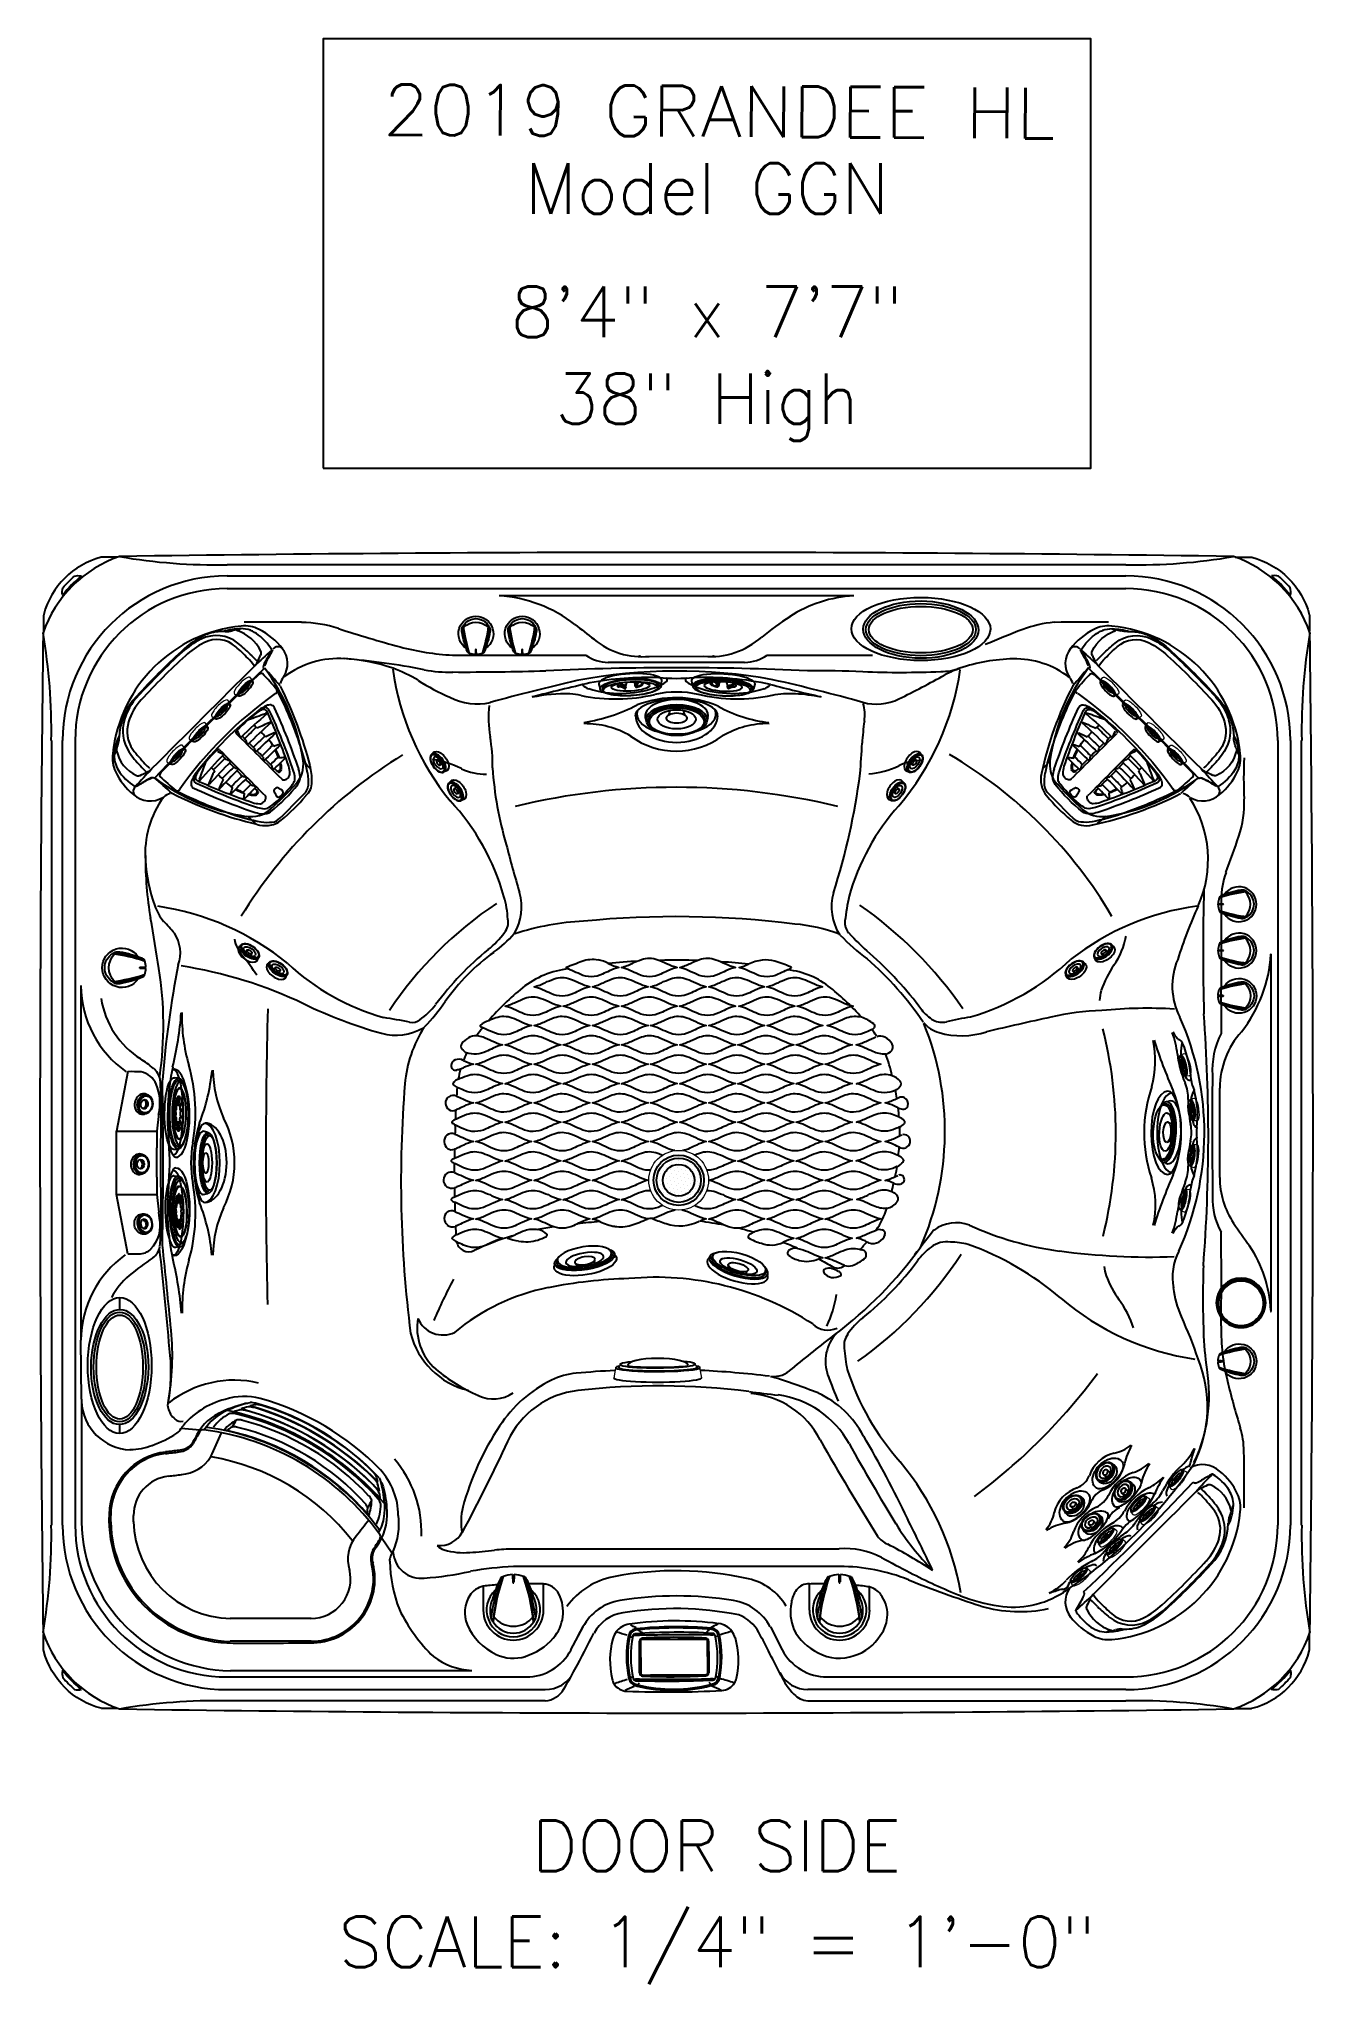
# Model space of a CAD drawing. Extents: x 400 to 500, y 484 to 637.
import ezdxf
from ezdxf.enums import TextEntityAlignment as Align

# ---------------------------------------------------------------- set-up
doc = ezdxf.new("R2010")
doc.units = 0
doc.header["$MEASUREMENT"] = 0
for name, color, linetype in [('1', 4, 'Continuous'), ('BDIM_CYAN', 4, 'Continuous'), ('DIM', 3, 'Continuous')]:
    doc.layers.add(name, color=color, linetype=linetype)
doc.styles.add('SIMPLEX', font='simplex')

msp = doc.modelspace()

# ---------------------------------------------------------------- texts
at = {"layer": 'DIM', "style": 'SIMPLEX', "width": 0.95175}
msp.add_text('2019 GRANDEE HL', height=4, rotation=359.7017, dxfattribs=at).set_placement((426.73, 629.82), (479.84, 629.54), align=Align.FIT)
at = {"layer": 'DIM', "style": 'SIMPLEX'}
for s, p in [('Model GGN', (452.33, 623.58)), ('8\'4" x 7\'7"', (452.33, 613.84)), ('38" High', (452.33, 606.98)), ('DOOR SIDE', (453.08, 492.62)), ('SCALE: 1/4" = 1\'-0"', (453.15, 485.03))]:
    msp.add_text(s, height=4, dxfattribs=at).set_placement(p, align=Align.CENTER)

# ---------------------------------------------------------------- blocks, each defined once
blk = doc.blocks.new('2014GFW')
at = {"layer": '1', "color": 3, "linetype": 'Continuous'}
for points in [[(-5.56, 17.13, 0.045508), (-4.72, 16.82, 0.049622), (-5.47, 16.54, -0.004326), (-6.02, 16.29, -0.230611), (-7.79, 16.28, -0.007538), (-8.45, 16.58, -0.072824), (-8.7, 16.71, 0.026033)], [(8.62, 16.63, 0.013564), (8.42, 16.54, -0.004326), (7.86, 16.28, -0.230611), (6.09, 16.28, -0.007538), (5.44, 16.57, 0.055923), (4.77, 16.8, 0.033699), (5.49, 17.07, 0.033699)], [(-14.99, 12.63, -0.021993), (-14.45, 12.85, -0.17592), (-13.16, 12.84, -0.025087), (-12.46, 12.54, 0.045551), (-11.62, 12.23, 0.049622), (-12.37, 11.96, -0.004326), (-12.92, 11.7, -0.230611), (-14.69, 11.7, -0.007538), (-15.35, 11.99, 0.011044), (-15.48, 12.05, 0.011044)], [(15.25, 11.9, -0.003346), (14.82, 11.7, -0.230611), (13.05, 11.7, -0.007538), (12.4, 11.99, 0.055923), (11.72, 12.22, 0.040171), (12.58, 12.55, -0.028895), (13.29, 12.85, -0.151988), (14.42, 12.9, -0.151988)], [(-15.95, 11.43, -0.0674), (-15.46, 11.32, -0.025087), (-14.75, 11.02, 0.045551), (-13.91, 10.7, 0.049622), (-14.66, 10.43, -0.004326), (-15.22, 10.17, -0.197926), (-16.76, 10.07, -0.197926)], [(16.35, 9.97, -0.128882), (15.34, 10.17, -0.007538), (14.69, 10.46, 0.055923), (14.02, 10.69, 0.040171), (14.88, 11.02, -0.028895), (15.58, 11.32)], [(-17.01, 9.47, 0.04311), (-16.22, 9.17, 0.049622), (-16.97, 8.9, -0.002124), (-17.24, 8.77, -0.002124)], [(-17.42, 7.98, -0.027228), (-16.75, 8.26, -0.17592), (-15.46, 8.26, -0.025087), (-14.75, 7.96, 0.045551), (-13.91, 7.64, 0.049622), (-14.66, 7.37, -0.004326), (-15.22, 7.12, -0.230611), (-16.99, 7.11, -0.005906), (-17.5, 7.34, -0.005906)], [(17.11, 7.1, -0.225682), (15.38, 7.11, -0.007538), (14.73, 7.4, 0.055923), (14.05, 7.63, 0.040171), (14.91, 7.97, -0.028895), (15.62, 8.26, -0.16867), (16.86, 8.28, -0.16867)], [(-17.55, 6.65, -0.017731), (-17.06, 6.43, 0.045551), (-16.22, 6.11, 0.049622), (-16.97, 5.84, -0.004326), (-17.52, 5.59, -0.011373), (-17.61, 5.55, -0.011373)], [(17.4, 5.69, -0.004732), (16.99, 5.88, 0.055923), (16.32, 6.11, 0.040171), (17.18, 6.44, -0.008459), (17.39, 6.53, -0.008459)], [(-17.64, 4.82, 0.008721), (-17.46, 4.91, -0.028895), (-16.75, 5.21, -0.17592), (-15.46, 5.2, -0.025087), (-14.75, 4.9, 0.045551), (-13.91, 4.59, 0.049622), (-14.66, 4.31, -0.004326), (-15.22, 4.06, -0.230611), (-16.99, 4.05, -0.007538), (-17.64, 4.35, 0.001082), (-17.66, 4.35, 0.001082)], [(17.46, 4.22, -0.002478), (17.14, 4.08, -0.230611), (15.37, 4.07, -0.007538), (14.72, 4.37, 0.055923), (14.04, 4.6, 0.040171), (14.9, 4.93, -0.028895), (15.61, 5.23, -0.17592), (16.9, 5.22, -0.018149), (17.42, 5.01, -0.018149)], [(-17.68, 3.64, -0.022324), (-17.06, 3.37, 0.045551), (-16.22, 3.06, 0.049622), (-16.97, 2.78, -0.004326), (-17.52, 2.53, -0.024757), (-17.71, 2.45, -0.024757)], [(-0.31, 2.34, -0.075953), (-0.89, 2.52, -0.007538), (-1.55, 2.82, 0.055923), (-2.22, 3.05, 0.040171), (-1.36, 3.38, -0.028895), (-0.65, 3.68, -0.17592), (0.64, 3.67, -0.025087), (1.34, 3.37, 0.045551), (2.18, 3.06, 0.049622), (1.43, 2.78, -0.004326), (0.88, 2.53, -0.07599), (0.29, 2.34, -0.07599)], [(17.48, 2.59, -0.005802), (16.98, 2.82, 0.055923), (16.31, 3.05, 0.040171), (17.17, 3.38, -0.018553), (17.62, 3.58, -0.018553)], [(-17.72, 1.73, 0.012441), (-17.46, 1.85, -0.028895), (-16.75, 2.15, -0.17592), (-15.46, 2.14, -0.025087), (-14.75, 1.84, 0.045551), (-13.91, 1.53, 0.049622), (-14.66, 1.25, -0.004326), (-15.22, 1, -0.230611), (-16.99, 0.99, -0.007538), (-17.64, 1.29, 0.006606), (-17.72, 1.32, 0.006606)], [(-2.23, 0.79, -0.123795), (-3.19, 0.99, -0.007538), (-3.84, 1.29, 0.055923), (-4.52, 1.52, 0.040171), (-3.66, 1.85, -0.028895), (-2.95, 2.15, -0.17592), (-1.66, 2.14, -0.013465), (-1.28, 1.99, -0.013465)], [(1.26, 2, -0.015636), (1.65, 2.15, -0.17592), (2.94, 2.14, -0.025087), (3.65, 1.84, 0.045551), (4.49, 1.53, 0.049622), (3.74, 1.25, -0.004326), (3.18, 1, -0.122454), (2.23, 0.79, -0.122454)], [(17.25, 1.08, -0.000947), (17.12, 1.02, -0.230611), (15.36, 1.01, -0.007538), (14.7, 1.31, 0.055923), (14.03, 1.54, 0.040171), (14.89, 1.87, -0.028895), (15.6, 2.17, -0.17592), (16.89, 2.16, -0.075351), (17.36, 1.94, -0.01681)], [(-17.72, 0.6, -0.023851), (-17.06, 0.31, 0.045551), (-16.22, 0, 0.049622), (-16.97, -0.28, -0.004326), (-17.52, -0.53, -0.025856), (-17.72, -0.61, -0.025856)], [(17.03, -0.25, -0.000359), (17, -0.24, 0.055923), (16.32, -0.01, 0.040171), (17.18, 0.32, -0.005509), (17.32, 0.38, -0.005509)], [(-17.7, -1.32, 0.01184), (-17.46, -1.21, -0.028895), (-16.75, -0.91, -0.17592), (-15.46, -0.92, -0.025087), (-14.75, -1.22, 0.045551), (-13.91, -1.53, 0.049622), (-14.66, -1.81, -0.004326), (-15.22, -2.06, -0.230611), (-16.99, -2.07, -0.007538), (-17.64, -1.77, 0.004446), (-17.7, -1.75, 0.004446)], [(-1.27, -1.99, -0.00116), (-1.42, -2.06, -0.230611), (-3.19, -2.07, -0.007538), (-3.84, -1.77, 0.055923), (-4.52, -1.54, 0.040171), (-3.66, -1.21, -0.028895), (-2.95, -0.91, -0.097829), (-2.22, -0.8, -0.097829)], [(2.22, -0.8, -0.097173), (2.94, -0.92, -0.025087), (3.65, -1.22, 0.045551), (4.49, -1.53, 0.049622), (3.74, -1.81, -0.004326), (3.18, -2.06, -0.230611), (1.41, -2.07, -0.001721), (1.26, -2, -0.001721)], [(16.45, -2.22, -0.134444), (15.4, -2.03, -0.007538), (14.74, -1.73, 0.055923), (14.07, -1.51, 0.040171), (14.93, -1.17, -0.028895), (15.64, -0.87, -0.190837), (16.82, -0.88, -0.161842)], [(-17.68, -2.48, -0.022203), (-17.06, -2.75, 0.045551), (-16.22, -3.06, 0.049622), (-16.97, -3.33, -0.004326), (-17.52, -3.59, -0.01505), (-17.63, -3.64, -0.01505)], [(-6.22, -3.26, 0.049547), (-6.82, -3.07, 0.040171), (-5.96, -2.74, -0.028895), (-5.25, -2.44, -0.17592), (-3.96, -2.45, -0.025087), (-3.26, -2.75, 0.04141), (-2.49, -3.04, 0.04141)], [(-2.09, -3.03, 0.034186), (-1.36, -2.74, -0.028895), (-0.65, -2.44, -0.050795), (-0.28, -2.35)], [(0.26, -2.35, -0.051693), (0.64, -2.45, -0.025087), (1.34, -2.75, 0.045551), (2.18, -3.06, 0.034471), (1.66, -3.24, 0.034471)], [(-17.6, -4.33, 0.007019), (-17.46, -4.27, -0.028895), (-16.75, -3.97, -0.17592), (-15.46, -3.97, -0.025087), (-14.75, -4.27, 0.045551), (-13.91, -4.59, 0.049622), (-14.66, -4.86, -0.004326), (-15.22, -5.12, -0.230611), (-16.99, -5.12, -0.006408), (-17.55, -4.87, -0.006408)], [(-13.13, -4.39, 0.012921), (-12.86, -4.27, -0.028895), (-12.15, -3.97, -0.137044), (-11.13, -3.9, -0.137044)], [(5.89, -4.11, -0.014699), (6.25, -3.97, -0.17592), (7.54, -3.97, -0.025087), (8.25, -4.27, 0.045551), (9.09, -4.59, 0.049622), (8.34, -4.86, -0.000801), (8.23, -4.91, -0.000801)], [(15.05, -4.96, -0.00387), (14.72, -4.8, 0.055923), (14.04, -4.57, 0.040171), (14.9, -4.24, -0.028468), (15.6, -3.95, -0.028468)], [(9.39, -5.4, -0.061498), (9.84, -5.5, -0.025087), (10.54, -5.8, 0.045551), (11.38, -6.12, 0.020976), (11.06, -6.22, 0.020976)], [(13.1, -6.74, -0.026521), (12.91, -6.65, -0.007538), (12.25, -6.36, 0.055923), (11.58, -6.13, 0.040171), (12.44, -5.8, -0.028895), (13.15, -5.5, -0.17592), (14.44, -5.5)]]:
    blk.add_lwpolyline(points, format="xyb", dxfattribs=at)
for points in [[(-0.87, 16.54, -0.004326), (-1.42, 16.29, -0.230611), (-3.19, 16.28, -0.007538), (-3.85, 16.58, 0.055923), (-4.52, 16.81, 0.040171), (-3.66, 17.14, -0.028895), (-2.95, 17.44, -0.17592), (-1.66, 17.43, -0.025087), (-0.96, 17.13, 0.045551), (-0.12, 16.82, 0.049622)], [(3.73, 16.54, -0.004326), (3.18, 16.29, -0.230611), (1.41, 16.28, -0.007538), (0.75, 16.58, 0.055923), (0.08, 16.81, 0.040171), (0.94, 17.14, -0.028895), (1.65, 17.44, -0.17592), (2.94, 17.43, -0.025087), (3.64, 17.13, 0.045551), (4.48, 16.82, 0.049622)], [(-7.77, 15.01, -0.004326), (-8.32, 14.76, -0.230611), (-10.09, 14.75, -0.007538), (-10.75, 15.05, 0.055923), (-11.42, 15.28, 0.040171), (-10.56, 15.61, -0.028895), (-9.85, 15.91, -0.17592), (-8.56, 15.9, -0.025087), (-7.86, 15.6, 0.045551), (-7.02, 15.29, 0.049622)], [(-3.17, 15.01, -0.004326), (-3.73, 14.76, -0.230611), (-5.5, 14.75, -0.007538), (-6.15, 15.05, 0.055923), (-6.82, 15.28, 0.040171), (-5.96, 15.61, -0.028895), (-5.26, 15.91, -0.17592), (-3.96, 15.9, -0.025087), (-3.26, 15.6, 0.045551), (-2.42, 15.29, 0.049622)], [(1.43, 15.01, -0.004326), (0.87, 14.76, -0.230611), (-0.9, 14.75, -0.007538), (-1.55, 15.05, 0.055923), (-2.23, 15.28, 0.040171), (-1.37, 15.61, -0.028895), (-0.66, 15.91, -0.17592), (0.64, 15.9, -0.025087), (1.34, 15.6, 0.045551), (2.18, 15.29, 0.049622)], [(6.03, 15.01, -0.004326), (5.47, 14.76, -0.230611), (3.7, 14.75, -0.007538), (3.04, 15.05, 0.055923), (2.37, 15.28, 0.040171), (3.23, 15.61, -0.028895), (3.94, 15.91, -0.17592), (5.23, 15.9, -0.025087), (5.93, 15.6, 0.045551), (6.78, 15.29, 0.049622)], [(10.62, 15.01, -0.004326), (10.06, 14.76, -0.230611), (8.29, 14.75, -0.007538), (7.64, 15.05, 0.055923), (6.97, 15.28, 0.040171), (7.83, 15.61, -0.028895), (8.54, 15.91, -0.17592), (9.83, 15.9, -0.025087), (10.53, 15.6, 0.045551), (11.37, 15.29, 0.049622)], [(-10.06, 13.48, -0.004326), (-10.62, 13.23, -0.230611), (-12.39, 13.22, -0.007538), (-13.04, 13.52, 0.055923), (-13.72, 13.75, 0.040171), (-12.86, 14.08, -0.028895), (-12.15, 14.38, -0.17592), (-10.86, 14.37, -0.025087), (-10.15, 14.07, 0.045551), (-9.31, 13.76, 0.049622)], [(-5.47, 13.48, -0.004326), (-6.02, 13.23, -0.230611), (-7.79, 13.22, -0.007538), (-8.45, 13.52, 0.055923), (-9.12, 13.75, 0.040171), (-8.26, 14.08, -0.028895), (-7.55, 14.38, -0.17592), (-6.26, 14.37, -0.025087), (-5.56, 14.07, 0.045551), (-4.72, 13.76, 0.049622)], [(-0.87, 13.48, -0.004326), (-1.43, 13.23, -0.230611), (-3.2, 13.22, -0.007538), (-3.85, 13.52, 0.055923), (-4.52, 13.75, 0.040171), (-3.66, 14.08, -0.028895), (-2.96, 14.38, -0.17592), (-1.66, 14.37, -0.025087), (-0.96, 14.07, 0.045551), (-0.12, 13.76, 0.049622)], [(3.73, 13.48, -0.004326), (3.17, 13.23, -0.230611), (1.4, 13.22, -0.007538), (0.75, 13.52, 0.055923), (0.07, 13.75, 0.040171), (0.93, 14.08, -0.028895), (1.64, 14.38, -0.17592), (2.93, 14.37, -0.025087), (3.64, 14.07, 0.045551), (4.48, 13.76, 0.049622)], [(8.42, 13.48, -0.004326), (7.86, 13.23, -0.230611), (6.09, 13.22, -0.007538), (5.44, 13.52, 0.055923), (4.76, 13.75, 0.040171), (5.62, 14.08, -0.028895), (6.33, 14.38, -0.17592), (7.63, 14.37, -0.025087), (8.33, 14.07, 0.045551), (9.17, 13.76, 0.049622)], [(13.01, 13.48, -0.004326), (12.46, 13.23, -0.230611), (10.69, 13.22, -0.007538), (10.03, 13.52, 0.055923), (9.36, 13.75, 0.040171), (10.22, 14.08, -0.028895), (10.93, 14.38, -0.17592), (12.22, 14.37, -0.025087), (12.92, 14.07, 0.045551), (13.77, 13.76, 0.049622)], [(-7.77, 11.96, -0.004326), (-8.32, 11.7, -0.230611), (-10.09, 11.7, -0.007538), (-10.75, 11.99, 0.055923), (-11.42, 12.22, 0.040171), (-10.56, 12.55, -0.028895), (-9.85, 12.85, -0.17592), (-8.56, 12.84, -0.025087), (-7.86, 12.54, 0.045551), (-7.02, 12.23, 0.049622)], [(-3.17, 11.96, -0.004326), (-3.72, 11.7, -0.230611), (-5.49, 11.7, -0.007538), (-6.15, 11.99, 0.055923), (-6.82, 12.22, 0.040171), (-5.96, 12.55, -0.028895), (-5.25, 12.85, -0.17592), (-3.96, 12.84, -0.025087), (-3.26, 12.54, 0.045551), (-2.42, 12.23, 0.049622)], [(1.43, 11.96, -0.004326), (0.88, 11.7, -0.230611), (-0.89, 11.7, -0.007538), (-1.55, 11.99, 0.055923), (-2.22, 12.22, 0.040171), (-1.36, 12.55, -0.028895), (-0.65, 12.85, -0.17592), (0.64, 12.84, -0.025087), (1.34, 12.54, 0.045551), (2.18, 12.23, 0.049622)], [(6.03, 11.96, -0.004326), (5.48, 11.7, -0.230611), (3.71, 11.7, -0.007538), (3.05, 11.99, 0.055923), (2.38, 12.22, 0.040171), (3.24, 12.55, -0.028895), (3.95, 12.85, -0.17592), (5.24, 12.84, -0.025087), (5.94, 12.54, 0.045551), (6.78, 12.23, 0.049622)], [(10.63, 11.96, -0.004326), (10.08, 11.7, -0.230611), (8.31, 11.7, -0.007538), (7.65, 11.99, 0.055923), (6.98, 12.22, 0.040171), (7.84, 12.55, -0.028895), (8.55, 12.85, -0.17592), (9.84, 12.84, -0.025087), (10.54, 12.54, 0.045551), (11.38, 12.23, 0.049622)], [(-10.06, 10.43, -0.004326), (-10.62, 10.17, -0.230611), (-12.39, 10.17, -0.007538), (-13.04, 10.46, 0.055923), (-13.72, 10.69, 0.040171), (-12.86, 11.02, -0.028895), (-12.15, 11.32, -0.17592), (-10.86, 11.32, -0.025087), (-10.15, 11.02, 0.045551), (-9.31, 10.7, 0.049622)], [(-5.46, 10.43, -0.004326), (-6.02, 10.17, -0.230611), (-7.79, 10.17, -0.007538), (-8.44, 10.46, 0.055923), (-9.12, 10.69, 0.040171), (-8.26, 11.02, -0.028895), (-7.55, 11.32, -0.17592), (-6.26, 11.32, -0.025087), (-5.55, 11.02, 0.045551), (-4.71, 10.7, 0.049622)], [(-0.86, 10.43, -0.004326), (-1.42, 10.17, -0.230611), (-3.19, 10.17, -0.007538), (-3.84, 10.46, 0.055923), (-4.52, 10.69, 0.040171), (-3.66, 11.02, -0.028895), (-2.95, 11.32, -0.17592), (-1.66, 11.32, -0.025087), (-0.95, 11.02, 0.045551), (-0.11, 10.7, 0.049622)], [(3.74, 10.43, -0.004326), (3.18, 10.17, -0.230611), (1.41, 10.17, -0.007538), (0.76, 10.46, 0.055923), (0.08, 10.69, 0.040171), (0.94, 11.02, -0.028895), (1.65, 11.32, -0.17592), (2.94, 11.32, -0.025087), (3.65, 11.02, 0.045551), (4.49, 10.7, 0.049622)], [(8.34, 10.43, -0.004326), (7.78, 10.17, -0.230611), (6.01, 10.17, -0.007538), (5.36, 10.46, 0.055923), (4.68, 10.69, 0.040171), (5.54, 11.02, -0.028895), (6.25, 11.32, -0.17592), (7.54, 11.32, -0.025087), (8.25, 11.02, 0.045551), (9.09, 10.7, 0.049622)], [(12.94, 10.43, -0.004326), (12.38, 10.17, -0.230611), (10.61, 10.17, -0.007538), (9.96, 10.46, 0.055923), (9.28, 10.69, 0.040171), (10.14, 11.02, -0.028895), (10.85, 11.32, -0.17592), (12.14, 11.32, -0.025087), (12.85, 11.02, 0.045551), (13.69, 10.7, 0.049622)], [(-12.37, 8.9, -0.004326), (-12.92, 8.64, -0.230611), (-14.69, 8.64, -0.007538), (-15.35, 8.93, 0.055923), (-16.02, 9.16, 0.040171), (-15.16, 9.49, -0.028895), (-14.45, 9.79, -0.17592), (-13.16, 9.79, -0.025087), (-12.46, 9.49, 0.045551), (-11.62, 9.17, 0.049622)], [(-7.77, 8.9, -0.004326), (-8.32, 8.64, -0.230611), (-10.09, 8.64, -0.007538), (-10.75, 8.93, 0.055923), (-11.42, 9.16, 0.040171), (-10.56, 9.49, -0.028895), (-9.85, 9.79, -0.17592), (-8.56, 9.79, -0.025087), (-7.86, 9.49, 0.045551), (-7.02, 9.17, 0.049622)], [(-3.17, 8.9, -0.004326), (-3.72, 8.64, -0.230611), (-5.49, 8.64, -0.007538), (-6.15, 8.93, 0.055923), (-6.82, 9.16, 0.040171), (-5.96, 9.49, -0.028895), (-5.25, 9.79, -0.17592), (-3.96, 9.79, -0.025087), (-3.26, 9.49, 0.045551), (-2.42, 9.17, 0.049622)], [(1.43, 8.9, -0.004326), (0.88, 8.64, -0.230611), (-0.89, 8.64, -0.007538), (-1.55, 8.93, 0.055923), (-2.22, 9.16, 0.040171), (-1.36, 9.49, -0.028895), (-0.65, 9.79, -0.17592), (0.64, 9.79, -0.025087), (1.34, 9.49, 0.045551), (2.18, 9.17, 0.049622)], [(6.03, 8.9, -0.004326), (5.48, 8.64, -0.230611), (3.71, 8.64, -0.007538), (3.05, 8.93, 0.055923), (2.38, 9.16, 0.040171), (3.24, 9.49, -0.028895), (3.95, 9.79, -0.17592), (5.24, 9.79, -0.025087), (5.94, 9.49, 0.045551), (6.78, 9.17, 0.049622)], [(10.63, 8.9, -0.004326), (10.08, 8.64, -0.230611), (8.31, 8.64, -0.007538), (7.65, 8.93, 0.055923), (6.98, 9.16, 0.040171), (7.84, 9.49, -0.028895), (8.55, 9.79, -0.17592), (9.84, 9.79, -0.025087), (10.54, 9.49, 0.045551), (11.38, 9.17, 0.049622)], [(15.23, 8.9, -0.004326), (14.68, 8.64, -0.230611), (12.91, 8.64, -0.007538), (12.25, 8.93, 0.055923), (11.58, 9.16, 0.040171), (12.44, 9.49, -0.028895), (13.15, 9.79, -0.17592), (14.44, 9.79, -0.025087), (15.14, 9.49, 0.045551), (15.98, 9.17, 0.049622)], [(-10.06, 7.37, -0.004326), (-10.62, 7.12, -0.230611), (-12.39, 7.11, -0.007538), (-13.04, 7.4, 0.055923), (-13.72, 7.63, 0.040171), (-12.86, 7.97, -0.028895), (-12.15, 8.26, -0.17592), (-10.86, 8.26, -0.025087), (-10.15, 7.96, 0.045551), (-9.31, 7.64, 0.049622)], [(-5.46, 7.37, -0.004326), (-6.02, 7.12, -0.230611), (-7.79, 7.11, -0.007538), (-8.44, 7.4, 0.055923), (-9.12, 7.63, 0.040171), (-8.26, 7.97, -0.028895), (-7.55, 8.26, -0.17592), (-6.26, 8.26, -0.025087), (-5.55, 7.96, 0.045551), (-4.71, 7.64, 0.049622)], [(-0.86, 7.37, -0.004326), (-1.42, 7.12, -0.230611), (-3.19, 7.11, -0.007538), (-3.84, 7.4, 0.055923), (-4.52, 7.63, 0.040171), (-3.66, 7.97, -0.028895), (-2.95, 8.26, -0.17592), (-1.66, 8.26, -0.025087), (-0.95, 7.96, 0.045551), (-0.11, 7.64, 0.049622)], [(3.74, 7.37, -0.004326), (3.18, 7.12, -0.230611), (1.41, 7.11, -0.007538), (0.76, 7.4, 0.055923), (0.08, 7.63, 0.040171), (0.94, 7.97, -0.028895), (1.65, 8.26, -0.17592), (2.94, 8.26, -0.025087), (3.65, 7.96, 0.045551), (4.49, 7.64, 0.049622)], [(8.34, 7.37, -0.004326), (7.78, 7.12, -0.230611), (6.01, 7.11, -0.007538), (5.36, 7.4, 0.055923), (4.68, 7.63, 0.040171), (5.54, 7.97, -0.028895), (6.25, 8.26, -0.17592), (7.54, 8.26, -0.025087), (8.25, 7.96, 0.045551), (9.09, 7.64, 0.049622)], [(12.94, 7.37, -0.004326), (12.38, 7.12, -0.230611), (10.61, 7.11, -0.007538), (9.96, 7.4, 0.055923), (9.28, 7.63, 0.040171), (10.14, 7.97, -0.028895), (10.85, 8.26, -0.17592), (12.14, 8.26, -0.025087), (12.85, 7.96, 0.045551), (13.69, 7.64, 0.049622)], [(-12.37, 5.84, -0.004326), (-12.92, 5.59, -0.230611), (-14.69, 5.58, -0.007538), (-15.35, 5.88, 0.055923), (-16.02, 6.11, 0.040171), (-15.16, 6.44, -0.028895), (-14.45, 6.74, -0.17592), (-13.16, 6.73, -0.025087), (-12.46, 6.43, 0.045551), (-11.62, 6.11, 0.049622)], [(-7.77, 5.84, -0.004326), (-8.32, 5.59, -0.230611), (-10.09, 5.58, -0.007538), (-10.75, 5.88, 0.055923), (-11.42, 6.11, 0.040171), (-10.56, 6.44, -0.028895), (-9.85, 6.74, -0.17592), (-8.56, 6.73, -0.025087), (-7.86, 6.43, 0.045551), (-7.02, 6.11, 0.049622)], [(-3.17, 5.84, -0.004326), (-3.72, 5.59, -0.230611), (-5.49, 5.58, -0.007538), (-6.15, 5.88, 0.055923), (-6.82, 6.11, 0.040171), (-5.96, 6.44, -0.028895), (-5.25, 6.74, -0.17592), (-3.96, 6.73, -0.025087), (-3.26, 6.43, 0.045551), (-2.42, 6.11, 0.049622)], [(1.43, 5.84, -0.004326), (0.88, 5.59, -0.230611), (-0.89, 5.58, -0.007538), (-1.55, 5.88, 0.055923), (-2.22, 6.11, 0.040171), (-1.36, 6.44, -0.028895), (-0.65, 6.74, -0.17592), (0.64, 6.73, -0.025087), (1.34, 6.43, 0.045551), (2.18, 6.11, 0.049622)], [(6.03, 5.84, -0.004326), (5.48, 5.59, -0.230611), (3.71, 5.58, -0.007538), (3.05, 5.88, 0.055923), (2.38, 6.11, 0.040171), (3.24, 6.44, -0.028895), (3.95, 6.74, -0.17592), (5.24, 6.73, -0.025087), (5.94, 6.43, 0.045551), (6.78, 6.11, 0.049622)], [(10.63, 5.84, -0.004326), (10.08, 5.59, -0.230611), (8.31, 5.58, -0.007538), (7.65, 5.88, 0.055923), (6.98, 6.11, 0.040171), (7.84, 6.44, -0.028895), (8.55, 6.74, -0.17592), (9.84, 6.73, -0.025087), (10.54, 6.43, 0.045551), (11.38, 6.11, 0.049622)], [(15.23, 5.84, -0.004326), (14.68, 5.59, -0.230611), (12.91, 5.58, -0.007538), (12.25, 5.88, 0.055923), (11.58, 6.11, 0.040171), (12.44, 6.44, -0.028895), (13.15, 6.74, -0.17592), (14.44, 6.73, -0.025087), (15.14, 6.43, 0.045551), (15.98, 6.11, 0.049622)], [(-10.06, 4.31, -0.004326), (-10.62, 4.06, -0.230611), (-12.39, 4.05, -0.007538), (-13.04, 4.35, 0.055923), (-13.72, 4.58, 0.040171), (-12.86, 4.91, -0.028895), (-12.15, 5.21, -0.17592), (-10.86, 5.2, -0.025087), (-10.15, 4.9, 0.045551), (-9.31, 4.59, 0.049622)], [(-5.46, 4.31, -0.004326), (-6.02, 4.06, -0.230611), (-7.79, 4.05, -0.007538), (-8.44, 4.35, 0.055923), (-9.12, 4.58, 0.040171), (-8.26, 4.91, -0.028895), (-7.55, 5.21, -0.17592), (-6.26, 5.2, -0.025087), (-5.55, 4.9, 0.045551), (-4.71, 4.59, 0.049622)], [(-0.86, 4.31, -0.004326), (-1.42, 4.06, -0.230611), (-3.19, 4.05, -0.007538), (-3.84, 4.35, 0.055923), (-4.52, 4.58, 0.040171), (-3.66, 4.91, -0.028895), (-2.95, 5.21, -0.17592), (-1.66, 5.2, -0.025087), (-0.95, 4.9, 0.045551), (-0.11, 4.59, 0.049622)], [(3.74, 4.31, -0.004326), (3.18, 4.06, -0.230611), (1.41, 4.05, -0.007538), (0.76, 4.35, 0.055923), (0.08, 4.58, 0.040171), (0.94, 4.91, -0.028895), (1.65, 5.21, -0.17592), (2.94, 5.2, -0.025087), (3.65, 4.9, 0.045551), (4.49, 4.59, 0.049622)], [(8.34, 4.31, -0.004326), (7.78, 4.06, -0.230611), (6.01, 4.05, -0.007538), (5.36, 4.35, 0.055923), (4.68, 4.58, 0.040171), (5.54, 4.91, -0.028895), (6.25, 5.21, -0.17592), (7.54, 5.2, -0.025087), (8.25, 4.9, 0.045551), (9.09, 4.59, 0.049622)], [(12.94, 4.31, -0.004326), (12.38, 4.06, -0.230611), (10.61, 4.05, -0.007538), (9.96, 4.35, 0.055923), (9.28, 4.58, 0.040171), (10.14, 4.91, -0.028895), (10.85, 5.21, -0.17592), (12.14, 5.2, -0.025087), (12.85, 4.9, 0.045551), (13.69, 4.59, 0.049622)], [(-12.37, 2.78, -0.004326), (-12.92, 2.53, -0.230611), (-14.69, 2.52, -0.007538), (-15.35, 2.82, 0.055923), (-16.02, 3.05, 0.040171), (-15.16, 3.38, -0.028895), (-14.45, 3.68, -0.17592), (-13.16, 3.67, -0.025087), (-12.46, 3.37, 0.045551), (-11.62, 3.06, 0.049622)], [(-7.77, 2.78, -0.004326), (-8.32, 2.53, -0.230611), (-10.09, 2.52, -0.007538), (-10.75, 2.82, 0.055923), (-11.42, 3.05, 0.040171), (-10.56, 3.38, -0.028895), (-9.85, 3.68, -0.17592), (-8.56, 3.67, -0.025087), (-7.86, 3.37, 0.045551), (-7.02, 3.06, 0.049622)], [(-3.17, 2.78, -0.004326), (-3.72, 2.53, -0.230611), (-5.49, 2.52, -0.007538), (-6.15, 2.82, 0.055923), (-6.82, 3.05, 0.040171), (-5.96, 3.38, -0.028895), (-5.25, 3.68, -0.17592), (-3.96, 3.67, -0.025087), (-3.26, 3.37, 0.045551), (-2.42, 3.06, 0.049622)], [(6.03, 2.78, -0.004326), (5.48, 2.53, -0.230611), (3.71, 2.52, -0.007538), (3.05, 2.82, 0.055923), (2.38, 3.05, 0.040171), (3.24, 3.38, -0.028895), (3.95, 3.68, -0.17592), (5.24, 3.67, -0.025087), (5.94, 3.37, 0.045551), (6.78, 3.06, 0.049622)], [(10.63, 2.78, -0.004326), (10.08, 2.53, -0.230611), (8.31, 2.52, -0.007538), (7.65, 2.82, 0.055923), (6.98, 3.05, 0.040171), (7.84, 3.38, -0.028895), (8.55, 3.68, -0.17592), (9.84, 3.67, -0.025087), (10.54, 3.37, 0.045551), (11.38, 3.06, 0.049622)], [(15.23, 2.78, -0.004326), (14.68, 2.53, -0.230611), (12.91, 2.52, -0.007538), (12.25, 2.82, 0.055923), (11.58, 3.05, 0.040171), (12.44, 3.38, -0.028895), (13.15, 3.68, -0.17592), (14.44, 3.67, -0.025087), (15.14, 3.37, 0.045551), (15.98, 3.06, 0.049622)], [(-10.06, 1.25, -0.004326), (-10.62, 1, -0.230611), (-12.39, 0.99, -0.007538), (-13.04, 1.29, 0.055923), (-13.72, 1.52, 0.040171), (-12.86, 1.85, -0.028895), (-12.15, 2.15, -0.17592), (-10.86, 2.14, -0.025087), (-10.15, 1.84, 0.045551), (-9.31, 1.53, 0.049622)], [(-5.46, 1.25, -0.004326), (-6.02, 1, -0.230611), (-7.79, 0.99, -0.007538), (-8.44, 1.29, 0.055923), (-9.12, 1.52, 0.040171), (-8.26, 1.85, -0.028895), (-7.55, 2.15, -0.17592), (-6.26, 2.14, -0.025087), (-5.55, 1.84, 0.045551), (-4.71, 1.53, 0.049622)], [(8.34, 1.25, -0.004326), (7.78, 1, -0.230611), (6.01, 0.99, -0.007538), (5.36, 1.29, 0.055923), (4.68, 1.52, 0.040171), (5.54, 1.85, -0.028895), (6.25, 2.15, -0.17592), (7.54, 2.14, -0.025087), (8.25, 1.84, 0.045551), (9.09, 1.53, 0.049622)], [(12.94, 1.25, -0.004326), (12.38, 1, -0.230611), (10.61, 0.99, -0.007538), (9.96, 1.29, 0.055923), (9.28, 1.52, 0.040171), (10.14, 1.85, -0.028895), (10.85, 2.15, -0.17592), (12.14, 2.14, -0.025087), (12.85, 1.84, 0.045551), (13.69, 1.53, 0.049622)], [(-12.37, -0.28, -0.004326), (-12.92, -0.53, -0.230611), (-14.69, -0.54, -0.007538), (-15.35, -0.24, 0.055923), (-16.02, -0.01, 0.040171), (-15.16, 0.32, -0.028895), (-14.45, 0.62, -0.17592), (-13.16, 0.61, -0.025087), (-12.46, 0.31, 0.045551), (-11.62, 0, 0.049622)], [(-7.77, -0.28, -0.004326), (-8.32, -0.53, -0.230611), (-10.09, -0.54, -0.007538), (-10.75, -0.24, 0.055923), (-11.42, -0.01, 0.040171), (-10.56, 0.32, -0.028895), (-9.85, 0.62, -0.17592), (-8.56, 0.61, -0.025087), (-7.86, 0.31, 0.045551), (-7.02, 0, 0.049622)], [(-3.17, -0.28, -0.004326), (-3.72, -0.53, -0.230611), (-5.49, -0.54, -0.007538), (-6.15, -0.24, 0.055923), (-6.82, -0.01, 0.040171), (-5.96, 0.32, -0.028895), (-5.25, 0.62, -0.17592), (-3.96, 0.61, -0.025087), (-3.26, 0.31, 0.045551), (-2.42, 0, 0.049622)], [(6.03, -0.28, -0.004326), (5.48, -0.53, -0.230611), (3.71, -0.54, -0.007538), (3.05, -0.24, 0.055923), (2.38, -0.01, 0.040171), (3.24, 0.32, -0.028895), (3.95, 0.62, -0.17592), (5.24, 0.61, -0.025087), (5.94, 0.31, 0.045551), (6.78, 0, 0.049622)], [(10.63, -0.28, -0.004326), (10.08, -0.53, -0.230611), (8.31, -0.54, -0.007538), (7.65, -0.24, 0.055923), (6.98, -0.01, 0.040171), (7.84, 0.32, -0.028895), (8.55, 0.62, -0.17592), (9.84, 0.61, -0.025087), (10.54, 0.31, 0.045551), (11.38, 0, 0.049622)], [(15.23, -0.28, -0.004326), (14.68, -0.53, -0.230611), (12.91, -0.54, -0.007538), (12.25, -0.24, 0.055923), (11.58, -0.01, 0.040171), (12.44, 0.32, -0.028895), (13.15, 0.62, -0.17592), (14.44, 0.61, -0.025087), (15.14, 0.31, 0.045551), (15.98, 0, 0.049622)], [(-10.06, -1.81, -0.004326), (-10.62, -2.06, -0.230611), (-12.39, -2.07, -0.007538), (-13.04, -1.77, 0.055923), (-13.72, -1.54, 0.040171), (-12.86, -1.21, -0.028895), (-12.15, -0.91, -0.17592), (-10.86, -0.92, -0.025087), (-10.15, -1.22, 0.045551), (-9.31, -1.53, 0.049622)], [(-5.46, -1.81, -0.004326), (-6.02, -2.06, -0.230611), (-7.79, -2.07, -0.007538), (-8.44, -1.77, 0.055923), (-9.12, -1.54, 0.040171), (-8.26, -1.21, -0.028895), (-7.55, -0.91, -0.17592), (-6.26, -0.92, -0.025087), (-5.55, -1.22, 0.045551), (-4.71, -1.53, 0.049622)], [(8.34, -1.81, -0.004326), (7.78, -2.06, -0.230611), (6.01, -2.07, -0.007538), (5.36, -1.77, 0.055923), (4.68, -1.54, 0.040171), (5.54, -1.21, -0.028895), (6.25, -0.91, -0.17592), (7.54, -0.92, -0.025087), (8.25, -1.22, 0.045551), (9.09, -1.53, 0.049622)], [(12.94, -1.81, -0.004326), (12.38, -2.06, -0.230611), (10.61, -2.07, -0.007538), (9.96, -1.77, 0.055923), (9.28, -1.54, 0.040171), (10.14, -1.21, -0.028895), (10.85, -0.91, -0.17592), (12.14, -0.92, -0.025087), (12.85, -1.22, 0.045551), (13.69, -1.53, 0.049622)], [(-12.37, -3.33, -0.004326), (-12.92, -3.59, -0.230611), (-14.69, -3.59, -0.007538), (-15.35, -3.3, 0.055923), (-16.02, -3.07, 0.040171), (-15.16, -2.74, -0.028895), (-14.45, -2.44, -0.17592), (-13.16, -2.45, -0.025087), (-12.46, -2.75, 0.045551), (-11.62, -3.06, 0.049622)], [(-7.77, -3.33, -0.004326), (-8.32, -3.59, -0.230611), (-10.09, -3.59, -0.007538), (-10.75, -3.3, 0.055923), (-11.42, -3.07, 0.040171), (-10.56, -2.74, -0.028895), (-9.85, -2.44, -0.17592), (-8.56, -2.45, -0.025087), (-7.86, -2.75, 0.045551), (-7.02, -3.06, 0.049622)], [(6.03, -3.33, -0.004326), (5.48, -3.59, -0.230611), (3.71, -3.59, -0.007538), (3.05, -3.3, 0.055923), (2.38, -3.07, 0.040171), (3.24, -2.74, -0.028895), (3.95, -2.44, -0.17592), (5.24, -2.45, -0.025087), (5.94, -2.75, 0.045551), (6.78, -3.06, 0.049622)], [(10.63, -3.33, -0.004326), (10.08, -3.59, -0.230611), (8.31, -3.59, -0.007538), (7.65, -3.3, 0.055923), (6.98, -3.07, 0.040171), (7.84, -2.74, -0.028895), (8.55, -2.44, -0.17592), (9.84, -2.45, -0.025087), (10.54, -2.75, 0.045551), (11.38, -3.06, 0.049622)], [(15.23, -3.33, -0.004326), (14.68, -3.59, -0.230611), (12.91, -3.59, -0.007538), (12.25, -3.3, 0.055923), (11.58, -3.07, 0.040171), (12.44, -2.74, -0.028895), (13.15, -2.44, -0.17592), (14.44, -2.45, -0.025087), (15.14, -2.75, 0.045551), (15.98, -3.06, 0.049622)], [(12.94, -4.86, -0.004326), (12.38, -5.12, -0.230611), (10.61, -5.12, -0.007538), (9.96, -4.83, 0.055923), (9.28, -4.6, 0.040171), (10.14, -4.27, -0.028895), (10.85, -3.97, -0.17592), (12.14, -3.97, -0.025087), (12.85, -4.27, 0.045551), (13.69, -4.59, 0.049622)]]:
    blk.add_lwpolyline(points, format="xyb", close=True, dxfattribs=at)
at = {"layer": '1', "color": 3, "linetype": 'Continuous', "lineweight": 15}
blk.add_circle((0, 0), 2.36, dxfattribs=at)
at = {"layer": '1', "color": 2, "linetype": 'Continuous'}
blk.add_circle((0, 0), 1.99, dxfattribs=at)
at = {"layer": '1', "color": 3, "linetype": 'Continuous'}
for centre, radius, start, end in [((94.77, -257.01), 292.79, 110.4747, 110.7336), ((-6.79, 15), 2.44, 79.9507, 110.4747), ((-6.87, 14.54), 2.91, 63.0877, 79.9507), ((7, 13.93), 3.48, 96.5448, 115.3277), ((6.88, 15), 2.41, 72.8908, 96.5448), ((2.76, 1.63), 16.4, 68.2509, 72.8908), ((-8.87, 16.8), 0.0221, 110.7336, 229.2727), ((-8.01, 18.68), 2.09, 245.1976, 250.672), ((7.25, 19.62), 3.29, 294.6429, 300.3334), ((8.77, 16.68), 0.187, 42.2637, 68.2509), ((8.89, 16.79), 0.0269, 322.7168, 42.2637), ((-14.11, 10.09), 2.67, 109.7142, 125.7744), ((13.09, 9.31), 3.83, 52.8459, 69.5214), ((15.26, 12.17), 0.232, 333.1587, 52.8459), ((-16.87, 10.58), 0.344, 139.9295, 222.8221), ((-15.44, 9.38), 2.21, 122.235, 139.9295), ((-16, 10.26), 1.16, 87.5719, 122.235), ((-15.63, 12.21), 0.0601, 125.7744, 240.7707), ((-0.27, 39.65), 31.51, 240.7707, 241.1497), ((14.93, 12.52), 0.699, 297.8307, 320.047), ((15.91, 10.55), 0.83, 63.5677, 107.4205), ((15.66, 10.04), 1.4, 30.2778, 63.5677), ((-17.5, 9.05), 0.488, 108.3167, 178.842), ((-17.39, 8.73), 0.83, 63.399, 108.3167), ((-16.19, 11.21), 1.27, 222.8221, 243.4713), ((16.2, 10.78), 0.823, 280.6377, 319.5115), ((16.5, 10.53), 0.43, 319.5115, 30.2778), ((-17.62, 9.05), 0.364, 178.842, 282.8709), ((-17.72, 7.64), 0.115, 136.7791, 238.7611), ((-17.03, 6.99), 1.07, 111.3912, 136.7791), ((9.16, -108.16), 119.87, 102.7227, 102.8709), ((16.39, 6.87), 1.46, 41.3018, 70.5811), ((17.23, 7.62), 0.332, 318.6982, 41.3018), ((-17.81, 6.09), 0.615, 127.2081, 236.1147), ((-17.81, 6.09), 0.611, 64.5971, 127.2081), ((-19.12, 5.33), 2.58, 50.9631, 58.7611), ((16.45, 8.3), 1.37, 298.3985, 318.6982), ((17.6, 6), 0.567, 65.1215, 112.5398), ((17.57, 6.03), 0.552, 345.1579, 61.1202), ((-17.86, 6.01), 0.52, 236.1147, 299.3069), ((-17.82, 4.58), 0.1, 138.3068, 248.7009), ((-17.46, 4.26), 0.579, 107.7091, 138.3068), ((17.71, 6.45), 0.831, 244.0423, 276.7829), ((16.91, 3.91), 1.2, 40.9498, 65.3438), ((17.77, 5.95), 0.335, 276.7829, 349.187), ((17.69, 4.59), 0.173, 320.7362, 40.9498), ((-17.84, 3.06), 0.692, 133.3272, 232.9067), ((-17.93, 3.03), 0.66, 67.3654, 126.5628), ((-18.04, 4.01), 0.508, 39.9184, 68.7009), ((17.16, 5.02), 0.859, 290.7285, 320.7362), ((17.79, 3.06), 0.543, 54.1312, 102.5038), ((17.72, 3.09), 0.569, 296.2767, 46.6059), ((-17.93, 3.06), 0.647, 239.671, 289.8106), ((-17.9, 1.54), 0.0742, 127.0287, 235.3111), ((-17.36, 0.82), 0.973, 111.2558, 127.0287), ((16.9, 0.91), 1.13, 42.1437, 65.7374), ((17.74, 3.25), 0.716, 243.5665, 288.7513), ((17.62, 1.56), 0.157, 320.8331, 42.1437), ((-17.95, 0.02), 0.637, 123.5409, 235.9873), ((-17.96, 0.04), 0.61, 67.8734, 123.5409), ((-12.77, 8.96), 9.1, 235.3111, 237.0597), ((16.7, 2.31), 1.35, 293.9443, 320.8331), ((17.47, 0.06), 0.355, 358.8188, 103.6221), ((17.45, 0.06), 0.379, 279.8333, 358.8188), ((-17.91, 0.07), 0.706, 235.9873, 285.239), ((-17.92, -1.52), 0.0598, 132.7388, 243.0865), ((-17.43, -2.05), 0.781, 111.3535, 132.7388), ((16.16, -2.3), 1.56, 49.1092, 65.2996), ((17.36, 0.54), 0.861, 242.9022, 279.8333), ((16.9, -1.45), 0.437, 325.2681, 49.1092), ((-17.9, -3.03), 0.628, 127.4467, 232.986), ((-17.94, -2.98), 0.568, 63.3254, 127.4467), ((-17.23, -0.8), 1.06, 227.1858, 243.4564), ((-6.8, 6.29), 10.3, 287.155, 294.7027), ((35.11, 98.95), 108.56, 249.9816, 250.575), ((16.22, -0.98), 1.26, 280.2723, 325.2681), ((-17.85, -2.97), 0.712, 232.986, 287.7749), ((-17.83, -4.58), 0.0838, 139.2553, 229.8982), ((-17.45, -4.9), 0.58, 105.408, 139.2553), ((-15.67, 1.5), 6.42, 289.171, 293.3844), ((-11.05, 3.94), 8.88, 253.596, 259.6346), ((-12.07, -1.58), 3.28, 286.5434, 299.4723), ((-11.29, -5.08), 1.2, 43.7313, 81.8321), ((-10.51, -4.33), 0.114, 299.4723, 43.7313), ((-4.52, 0), 3.68, 242.4625, 261.7613), ((-4.63, -0.74), 2.94, 261.7613, 287.155), ((0.09, -0.33), 3.28, 250.575, 297.9296), ((5.6, -4.46), 0.114, 138.0499, 231.6854), ((6.26, -5.05), 1, 111.7562, 138.0499), ((7.42, -1.57), 3.53, 237.4898, 255.3093), ((15.34, -4), 1, 253.0241, 343.1398), ((15.87, -4.68), 0.777, 73.694, 110.7818), ((16, -4.22), 0.303, 347.8521, 73.694), ((-16.7, -3.24), 1.83, 229.8982, 243.1117), ((-12.06, -1.59), 3.27, 259.6346, 286.5434), ((7.3, -2.88), 2.24, 249.8311, 294.8634), ((8.82, -5.74), 0.226, 128.4572, 241.6337), ((9.22, -6.25), 0.877, 80.0263, 128.4572), ((10.01, -4.27), 2.12, 232.1421, 256.3464), ((14.42, -5.9), 0.401, 307.283, 87.5258), ((10.12, -4.09), 2.32, 254.8952, 293.7393), ((11.62, -7.19), 0.192, 107.6506, 210.6698), ((12.25, -6.7), 0.991, 216.4125, 303.5858), ((11.86, -7.86), 0.908, 74.2275, 109.3208), ((11.6, -8.96), 2.03, 59.5649, 75.7626), ((12.31, -7.76), 0.645, 36.6026, 59.5649), ((12.74, -7.44), 0.1, 300.764, 36.6026), ((13.41, -5.84), 0.947, 251.1203, 289.5233), ((12.57, -3.47), 3.46, 289.5233, 307.283)]:
    blk.add_arc(centre, radius, start, end, dxfattribs=at)
at = {"layer": '1', "color": 2, "linetype": 'Continuous'}
for centre, radius, start, end in [((0.44, -48.66), 66.07, 93.1586, 95.205), ((-0.18, -33.57), 50.96, 88.0546, 91.4651), ((-0.23, -34.2), 51.59, 83.6052, 85.9709), ((-7.94, 9.73), 7.02, 96.2466, 128.8538), ((7.81, 10), 6.68, 51.1318, 83.1284), ((0.34, -0.55), 20.22, 128.8538, 139.396), ((-0.73, -0.6), 20.29, 41.5403, 51.1318), ((0.32, -0.53), 20.2, 141.4602, 143.6841), ((0.38, 0.28), 18.87, 36.1019, 38.1178), ((-9.33, 6.57), 8.21, 154.7871, 159.4778), ((3.38, 5.11), 13.85, 13.1059, 20.6232), ((-9.3, 6.57), 8.24, 164.3016, 170.183), ((1.81, 5.7), 19.38, 175.1595, 177.2361), ((-19.16, 0.24), 36.92, 9.7253, 10.7739), ((86.98, 0.61), 104.71, 177.2813, 177.6994), ((1.85, 3.75), 15.61, 4.4481, 7.2177), ((86.73, 0.62), 104.45, 177.9398, 178.3472), ((1.85, 3.75), 15.61, 359.1676, 1.7882), ((86.3, 0.63), 104.02, 178.979, 179.3974), ((1.85, 3.75), 15.61, 353.3193, 355.8478), ((84.97, 0.64), 102.7, 179.6168, 180.0229), ((53.8, -7.07), 37.45, 167.3554, 168.6531), ((85.17, 0.63), 102.89, 180.67, 181.0867), ((-12.91, 6.15), 30.56, 346.6521, 347.9512), ((83.79, 0.59), 101.51, 181.3202, 181.7326), ((-1.71, -30.17), 27.14, 90.7174, 91.6619), ((9.83, -0.06), 6.96, 326.0183, 341.8986), ((82.5, 0.54), 100.22, 182.3894, 182.7878), ((-7.02, -24.84), 21.34, 106.6311, 115.351), ((-6.86, -25.7), 22.22, 97.7843, 101.082), ((-0.17, -71.71), 68.71, 95.052, 96.5503), ((-1.7, -30.15), 27.12, 78.7089, 82.8841), ((-1.71, -30.17), 27.15, 73.6655, 76.355), ((-16.58, -4.66), 0.99, 190.2702, 295.351), ((-1.71, -30.17), 27.15, 65.8756, 68.5201), ((-0.69, 8.05), 20.22, 318.1164, 320.2295), ((73.82, 103.81), 126.67, 240.2992, 240.8845), ((12.57, -6.16), 0.785, 240.8845, 318.6038)]:
    blk.add_arc(centre, radius, start, end, dxfattribs=at)
blk = doc.blocks.new('2014AV')
at = {"layer": '1', "color": 4, "linetype": 'Continuous'}
for p, q in [((-1.58, 0.53), (-1.58, 0.5)), ((0.59, 1), (0.59, 0.98)), ((-1.58, -0.53), (-1.58, -0.5)), ((0.59, -1), (0.59, -0.98))]:
    blk.add_line(p, q, dxfattribs=at)
for centre, radius, start, end in [((-0.29, 0), 1.39, 159.0842, 178.2857), ((-1.09, 0.33), 0.53, 153.9073, 159.3255), ((-1.34, 0.39), 0.29, 113.0683, 141.3707), ((1.39, -6.28), 7.5, 99.8076, 112.3308), ((-0.03, 0), 1.38, 213.7428, 146.1868), ((0.25, 0.37), 0.749, 74.9364, 99.8197), ((-0.06, 0.07), 1.14, 55.2054, 64.0447), ((0, 0), 1.16, 301.8524, 58.1476), ((-0.29, 0), 1.39, 181.7148, 200.9164), ((-1.09, -0.33), 0.53, 200.6745, 206.0927), ((-1.34, -0.39), 0.29, 218.6293, 246.9317), ((1.39, 6.28), 7.5, 247.6692, 260.1924), ((0.25, -0.37), 0.749, 260.1803, 285.0636), ((-0.06, -0.07), 1.14, 295.9553, 304.7946)]:
    blk.add_arc(centre, radius, start, end, dxfattribs=at)
at = {"layer": '1', "color": 2, "linetype": 'Continuous'}
for centre, radius, start, end in [((15.93, 321.24), 321.68, 266.8634, 266.934), ((-1.72, 0), 0.0554, 311.3619, 48.6386), ((-1.28, 0), 0.0163, 273.066, 86.934), ((16.14, -325.18), 325.63, 93.066, 93.1358)]:
    blk.add_arc(centre, radius, start, end, dxfattribs=at)
at = {"layer": '1', "color": 3, "linetype": 'Continuous'}
for centre, radius, start, end in [((1.86, -9.91), 10.98, 96.6541, 108.31), ((1.99, -10.4), 11.47, 96.9096, 108.1923), ((1.81, -8.25), 9.44, 98.3836, 110.9675), ((-0.55, 0), 1.42, 316.9149, 43.0851), ((1.99, 10.4), 11.47, 251.8075, 263.0906), ((1.86, 9.91), 10.98, 251.69, 263.3459), ((1.81, 8.25), 9.44, 249.0325, 261.6164)]:
    blk.add_arc(centre, radius, start, end, dxfattribs=at)
blk = doc.blocks.new('2014WFV')
at = {"layer": '1', "color": 4, "linetype": 'Continuous'}
for p, q in [((-1.76, 0.6), (-1.76, 0.57)), ((-1.76, -0.6), (-1.76, -0.57))]:
    blk.add_line(p, q, dxfattribs=at)
at = {"layer": '1', "color": 2, "linetype": 'Continuous'}
for p, q in [((0.7, 1.14), (0.7, 1.12)), ((0.7, -1.14), (0.7, -1.12))]:
    blk.add_line(p, q, dxfattribs=at)
at = {"layer": '1', "color": 4, "linetype": 'Continuous'}
for centre, radius, start, end in [((0, 0), 1.56, 213.7428, 146.1868), ((-0.3, 0), 1.58, 159.0842, 178.2857), ((-1.92, 0), 0.063, 311.3619, 48.6386), ((-1.21, 0.38), 0.603, 153.9073, 159.3255), ((-1.5, 0.44), 0.33, 113.0683, 141.3707), ((-0.3, 0), 1.58, 181.7148, 200.9164), ((-1.21, -0.38), 0.603, 200.6745, 206.0927), ((-1.5, -0.44), 0.33, 218.6293, 246.9317)]:
    blk.add_arc(centre, radius, start, end, dxfattribs=at)
at = {"layer": '1', "color": 3, "linetype": 'Continuous'}
for centre, radius, start, end in [((18.14, 365.26), 365.77, 266.8634, 266.934), ((2.15, -11.26), 12.49, 96.6541, 108.31), ((2.3, -11.83), 13.04, 96.9096, 108.1923), ((2.09, -9.38), 10.74, 98.3836, 110.9675), ((-1.43, 0), 0.0185, 273.066, 86.934), ((-0.6, 0), 1.62, 316.9149, 43.0851), ((18.38, -369.75), 370.26, 93.066, 93.1358), ((2.3, 11.83), 13.04, 251.8075, 263.0906), ((2.15, 11.26), 12.49, 251.69, 263.3459), ((2.09, 9.38), 10.74, 249.0325, 261.6164)]:
    blk.add_arc(centre, radius, start, end, dxfattribs=at)
at = {"layer": '1', "color": 2, "linetype": 'Continuous'}
for centre, radius, start, end in [((1.62, -7.14), 8.53, 99.8076, 112.3308), ((0.31, 0.42), 0.851, 74.9364, 99.8197), ((-0.04, 0.08), 1.29, 55.2054, 64.0447), ((0.03, 0), 1.32, 301.8524, 58.1476), ((1.62, 7.14), 8.53, 247.6692, 260.1924), ((0.31, -0.42), 0.851, 260.1803, 285.0636), ((-0.04, -0.08), 1.29, 295.9553, 304.7946)]:
    blk.add_arc(centre, radius, start, end, dxfattribs=at)
blk = doc.blocks.new('2014JS2')
at = {"layer": '1', "color": 4, "linetype": 'Continuous', "lineweight": 15}
for p, q in [((-2.33, 1.3), (-2.42, 0.93)), ((2.57, 0.93), (2.48, 1.3))]:
    blk.add_line(p, q, dxfattribs=at)
at = {"layer": '1', "color": 4, "linetype": 'Continuous'}
for centre, radius, start, end in [((-1.34, 0.65), 0.73, 8.2146, 30.4572), ((1.62, 0.6), 0.871, 151.5284, 170.3889)]:
    blk.add_arc(centre, radius, start, end, dxfattribs=at)
for centre, major_axis, ratio, start_param, end_param in [((0.08, 1.24), (-2.4, 0), 0.35119, 5.678823, 9.981284), ((0.08, 0.93), (-2.49, 0), 0.375367, 6.108581, 9.599382)]:
    blk.add_ellipse(centre, major_axis=major_axis, ratio=ratio, start_param=start_param, end_param=end_param, dxfattribs=at)
at = {"layer": '1', "color": 3, "linetype": 'Continuous'}
for centre, major_axis, ratio in [((0.07, 1.42), (-2.16, -0.02), 0.363798), ((0.08, 1.21), (-1.51, 0.01), 0.339788)]:
    blk.add_ellipse(centre, major_axis=major_axis, ratio=ratio, dxfattribs=at)
blk.add_ellipse((0.08, 1.27), major_axis=(-2.22, -0.01), ratio=0.35191, start_param=6.032094, end_param=9.675053, dxfattribs=at)
at = {"layer": '1', "color": 4, "linetype": 'Continuous'}
blk.add_ellipse((0.08, 1.11), major_axis=(-0.812, -0.002), ratio=0.373446, dxfattribs=at)
blk = doc.blocks.new('2014L2')
at = {"layer": '1', "color": 4, "linetype": 'Continuous', "lineweight": 15}
for p, q in [((-3.44, 1.13), (-3.59, 0.32)), ((3.36, 0.32), (3.21, 1.13))]:
    blk.add_line(p, q, dxfattribs=at)
at = {"layer": '1', "color": 3, "linetype": 'Continuous', "lineweight": 15}
for p, q in [((-3.08, 1.39), (-3.2, 1.15)), ((3, 1.15), (2.84, 1.4))]:
    blk.add_line(p, q, dxfattribs=at)
at = {"layer": '1', "color": 3, "linetype": 'Continuous'}
for centre, major_axis, ratio, start_param, end_param in [((-0.12, 1.4), (-2.96, -0.01), 0.096023, 5.474081, 10.237444), ((-0.1, 1.15), (-3.1, 0), 0.087249, 6.191747, 9.53276), ((-0.11, 1.31), (-2.4, 0), 0.060609, 0, 3.117594)]:
    blk.add_ellipse(centre, major_axis=major_axis, ratio=ratio, start_param=start_param, end_param=end_param, dxfattribs=at)
at = {"layer": '1', "color": 2, "linetype": 'Continuous'}
blk.add_ellipse((-0.11, 1.31), major_axis=(-2.4, 0), ratio=0.230702, start_param=3.141593, end_param=6.283185, dxfattribs=at)
at = {"layer": '1', "color": 4, "linetype": 'Continuous'}
for centre, major_axis, ratio, start_param, end_param in [((-0.11, 1.13), (-3.33, 0), 0.091781, 5.867673, 9.84029), ((-0.11, 0.32), (-3.47, 0), 0.095239, 6.249456, 9.458508)]:
    blk.add_ellipse(centre, major_axis=major_axis, ratio=ratio, start_param=start_param, end_param=end_param, dxfattribs=at)
blk = doc.blocks.new('2014DJ3')
at = {"layer": '1', "color": 4}
for p, q in [((-2.39, -1.08), (-2.48, -1.41)), ((2.48, -1.41), (2.39, -1.08))]:
    blk.add_line(p, q, dxfattribs=at)
for centre, radius, start, end in [((0, -3.2), 1.45, 112.373, 119.2941), ((-1.23, -1.96), 0.69, 0.1478, 29.5225), ((1.23, -1.96), 0.687, 150.9779, 180.1334), ((0, -3.2), 1.45, 60.8468, 67.5641)]:
    blk.add_arc(centre, radius, start, end, dxfattribs=at)
at = {"layer": '1', "color": 3}
for centre, major_axis, ratio in [((0, -1.07), (-2.16, 0), 0.508531), ((0, -1.18), (-2.24, 0), 0.503399), ((0, -1.26), (-1.51, 0), 0.503545)]:
    blk.add_ellipse(centre, major_axis=major_axis, ratio=ratio, dxfattribs=at)
at = {"layer": '1', "color": 4}
blk.add_ellipse((0, -1.54), major_axis=(-2.49, -0.02), ratio=0.517311, start_param=6.132643, end_param=9.67006, dxfattribs=at)
for centre, major_axis, ratio in [((0, -1.23), (-2.41, 0), 0.500562), ((0, -1.36), (-0.808, 0), 0.500724)]:
    blk.add_ellipse(centre, major_axis=major_axis, ratio=ratio, dxfattribs=at)
blk = doc.blocks.new('2014RJ4')
at = {"layer": '1', "color": 4, "linetype": 'Continuous'}
for p, q in [((-2.41, 1.06), (-2.5, 0.68)), ((-0.35, 0.93), (-0.38, 1.03)), ((-0.3, 0.67), (-0.36, 0.82)), ((0.37, 0.94), (0.28, 0.67)), ((0.38, 1.13), (0.34, 1.02)), ((0.34, 1.02), (0.37, 0.94)), ((0.89, 0.71), (0.91, 0.76)), ((0.98, 0.82), (1.02, 0.93)), ((2.5, 0.68), (2.41, 1.06))]:
    blk.add_line(p, q, dxfattribs=at)
at = {"layer": '1', "color": 4, "linetype": 'Continuous', "flags": 128}
blk.add_lwpolyline([(0.91, 0.76), (0.95, 0.79), (0.98, 0.82)], dxfattribs=at)
at = {"layer": '1', "color": 4, "linetype": 'Continuous'}
for centre, radius, start, end in [((-0.82, 0.78), 0.196, 109.7291, 196.3544), ((-0.8, 0.82), 0.104, 123.7518, 200.5903), ((-0.73, 0.85), 0.179, 200.5903, 232.9805), ((-0.2, -0.74), 1.84, 98.9519, 111.7688), ((-0.52, 0.41), 0.602, 91.2045, 123.7518), ((-0.89, 1.05), 0.408, 297.6448, 347.1762), ((-0.88, 1.07), 0.507, 309.8908, 351.4252), ((-0.53, 0.97), 0.0389, 347.1762, 91.2045), ((-0.47, 0.99), 0.0929, 24.2948, 103.2341), ((-0.59, 0.9), 0.248, 297.3263, 8.6743), ((1.26, 2.79), 2.06, 244.2244, 260.2168), ((0.41, 1.12), 0.0387, 78.927, 158.6482), ((0.83, 1.46), 0.558, 215.2902, 289.05), ((-0.13, -0.59), 1.84, 70.2427, 72.4413), ((0.76, 1.31), 0.34, 212.3313, 273.136), ((0.33, 0.78), 0.389, 58.3505, 65.3097), ((0.88, 1.53), 0.544, 229.9822, 274.3678), ((0.65, 3.4), 2.44, 273.136, 276.823), ((0.92, 0.84), 0.152, 82.2549, 90.7231), ((0.72, 0.24), 0.778, 69.6423, 73.6926), ((0.98, 0.93), 0.0405, 353.4523, 61.08)]:
    blk.add_arc(centre, radius, start, end, dxfattribs=at)
blk.add_ellipse((0, 1.06), major_axis=(-2.41, 0), ratio=0.276704, dxfattribs=at)
at = {"layer": '1', "color": 3, "linetype": 'Continuous'}
for centre, major_axis, ratio in [((0, 1.18), (-2.16, 0), 0.257713), ((0, 1), (-1.51, 0), 0.241168)]:
    blk.add_ellipse(centre, major_axis=major_axis, ratio=ratio, dxfattribs=at)
at = {"layer": '1', "color": 4, "linetype": 'Continuous'}
blk.add_ellipse((0, 0.67), major_axis=(-2.5, -0.01), ratio=0.270096, start_param=6.167649, end_param=9.544442, dxfattribs=at)
at = {"layer": '1', "color": 3, "linetype": 'Continuous'}
blk.add_ellipse((0, 1.05), major_axis=(-2.23, 0), ratio=0.254995, start_param=6.03104, end_param=9.672722, dxfattribs=at)
blk = doc.blocks.new('2014DJ4')
at = {"layer": '1', "color": 4, "linetype": 'Continuous'}
for p, q in [((-2.41, 1.06), (-2.5, 0.68)), ((2.5, 0.68), (2.41, 1.06))]:
    blk.add_line(p, q, dxfattribs=at)
at = {"layer": '1', "color": 3, "linetype": 'Continuous', "lineweight": 15}
for p, q in [((-2.14, 1.25), (-2.21, 1.11)), ((2.22, 1.09), (2.14, 1.25))]:
    blk.add_line(p, q, dxfattribs=at)
at = {"layer": '1', "color": 4, "linetype": 'Continuous'}
for centre, radius, start, end in [((-1.01, 0.49), 0.397, 21.9, 51.6356), ((1.02, 0.47), 0.416, 129.0073, 157.3358)]:
    blk.add_arc(centre, radius, start, end, dxfattribs=at)
for centre, major_axis, ratio in [((0, 1.06), (-2.41, 0), 0.275784), ((0, 0.89), (-0.812, 0), 0.276352)]:
    blk.add_ellipse(centre, major_axis=major_axis, ratio=ratio, dxfattribs=at)
at = {"layer": '1', "color": 3, "linetype": 'Continuous'}
for centre, major_axis, ratio in [((0, 1.19), (-2.16, 0), 0.260629), ((0, 0.99), (1.51, 0), 0.258819)]:
    blk.add_ellipse(centre, major_axis=major_axis, ratio=ratio, dxfattribs=at)
at = {"layer": '1', "color": 4, "linetype": 'Continuous'}
blk.add_ellipse((0, 0.68), major_axis=(-2.5, 0), ratio=0.274041, start_param=6.159415, end_param=9.548548, dxfattribs=at)
at = {"layer": '1', "color": 3, "linetype": 'Continuous'}
blk.add_ellipse((0, 1.04), major_axis=(-2.23, 0), ratio=0.252987, start_param=6.154394, end_param=9.560892, dxfattribs=at)
blk = doc.blocks.new('2014S124')
at = {"layer": '1', "color": 4, "linetype": 'Continuous'}
for p, q in [((-2.9, -1.15), (-2.87, -0.8)), ((2.73, -0.8), (2.76, -1.15))]:
    blk.add_line(p, q, dxfattribs=at)
for centre, radius, start, end in [((-1.42, -0.77), 0.0473, 99.1583, 182.8254), ((-1.4, -0.77), 0.0613, 182.8254, 251.7181), ((-1.36, -1.1), 0.381, 85.9054, 99.1583), ((-1.18, 0.23), 1.08, 257.2105, 266.5392), ((-1.09, -0.97), 0.419, 102.3062, 126.1753), ((-1.33, -0.64), 0.0133, 139.6388, 230.9315), ((-1.25, -0.53), 0.15, 231.9562, 254.1667), ((-1.76, -6.59), 5.88, 81.237, 85.9054), ((-1.33, -0.91), 0.0126, 97.5091, 238.9379), ((-0.99, -3.48), 2.6, 87.2798, 97.5091), ((-1.03, -0.41), 0.592, 238.9379, 260.386), ((-0.71, 1.36), 2.12, 254.1667, 266.2149), ((-0.99, 2.54), 3.4, 265.6677, 272.2875), ((-1.13, -0.96), 0.408, 78.0489, 97.9245), ((-1.05, -0.54), 0.464, 260.386, 276.1181), ((-1.46, -2.58), 2.06, 67.4984, 78.2772), ((-1.6, 4.62), 5.65, 276.1181, 279.2744), ((-0.91, -1.04), 0.0135, 106.9327, 266.1158), ((-0.89, -0.52), 0.0301, 99.1779, 221.307), ((-0.39, 0.31), 0.992, 238.0255, 256.8974), ((-0.46, -2.51), 1.55, 97.6262, 106.9327), ((-0.39, 1.31), 2.42, 257.5307, 264.7273), ((1.1, -12.87), 12.54, 97.9688, 99.1779), ((-0.89, -1.42), 0.547, 69.4938, 87.2798), ((-0.87, -0.86), 0.0917, 48.933, 85.6576), ((-0.83, -0.39), 0.361, 266.2149, 280.8655), ((-0.85, -0.79), 0.0663, 265.9235, 311.887), ((-0.83, -0.82), 0.0316, 311.887, 48.933), ((-0.8, -0.51), 0.242, 280.8655, 305.5063), ((-0.3, -0.28), 0.741, 237.7862, 241.1041), ((-0.7, -0.9), 0.0617, 279.2744, 307.8782), ((-0.68, -0.7), 0.0224, 339.9162, 58.101), ((-0.57, -1.69), 0.723, 86.8252, 97.6262), ((-0.67, -0.94), 0.00905, 307.8782, 43.5431), ((-0.63, -0.84), 0.391, 70.5026, 91.5894), ((-0.53, -0.1), 0.566, 260.7123, 287.3942), ((-0.59, -0.55), 0.552, 267.8985, 282.199), ((-0.59, -1.94), 0.974, 75.693, 86.8252), ((-0.7, -0.89), 0.462, 39.1214, 64.4362), ((-0.56, -0.7), 0.394, 282.7915, 304.9332), ((-0.36, -0.61), 0.0287, 274.4906, 41.8817), ((-0.35, -1.02), 0.0189, 320.3181, 73.0993), ((-0.29, -0.48), 0.0376, 128.332, 191.5556), ((-0.09, -0.44), 0.236, 191.5556, 220.0563), ((-0.14, -1.22), 0.231, 119.9275, 142.4102), ((-0.29, -1.09), 0.028, 160.74, 281.4572), ((-0.23, -0.55), 0.134, 93.7713, 128.332), ((-0.07, 0.67), 1.8, 263.0665, 277.1772), ((-0.17, -0.48), 0.155, 227.5461, 265.0227), ((-0.14, -1.42), 0.411, 94.028, 105.1092), ((-0.07, -3), 2.59, 86.7741, 93.7713), ((-0.08, 0.32), 0.96, 263.8591, 276.4142), ((-0.07, -2.04), 1.04, 81.5337, 95.4645), ((0.03, -0.48), 0.146, 270.4556, 314.1076), ((0.07, -0.6), 0.183, 61.0631, 86.7741), ((0.06, -1.13), 0.117, 49.8828, 81.5337), ((-0.26, -0.33), 0.465, 325.8951, 339.012), ((0.03, -1.17), 0.171, 30.7364, 49.8828), ((0.14, -0.48), 0.0434, 339.012, 61.0631), ((0.16, -1.09), 0.0212, 270.8379, 30.7364), ((0.54, -0.89), 0.462, 115.5638, 140.8786), ((0.2, -0.61), 0.0287, 138.1183, 265.5094), ((0.2, -1.02), 0.0189, 106.9007, 219.6819), ((0.41, -0.7), 0.394, 235.0668, 257.2085), ((0.43, -1.94), 0.974, 93.1748, 104.307), ((0.37, -0.1), 0.566, 252.6058, 279.2877), ((0.44, -0.55), 0.552, 257.801, 272.1015), ((0.47, -0.84), 0.391, 88.4106, 109.4974), ((0.42, -1.69), 0.723, 82.3738, 93.1748), ((0.24, 0.31), 0.992, 283.1026, 301.9745), ((0.24, 1.31), 2.42, 275.2727, 282.4693), ((-1.26, -12.87), 12.54, 80.8221, 82.0312), ((0.53, -0.7), 0.0224, 121.899, 200.0838), ((0.65, -0.51), 0.242, 234.4937, 259.1345), ((0.15, -0.28), 0.741, 298.8959, 302.2138), ((0.51, -0.94), 0.00905, 136.4569, 232.1218), ((0.55, -0.9), 0.0617, 232.1218, 260.7256), ((1.31, -2.58), 2.06, 101.7228, 112.5016), ((0.31, -2.51), 1.55, 73.0673, 82.3738), ((1.45, 4.62), 5.65, 260.7256, 263.8819), ((0.74, -1.42), 0.547, 92.7202, 110.5062), ((0.67, -0.39), 0.361, 259.1345, 273.7851), ((0.67, -0.82), 0.0316, 131.067, 228.113), ((0.71, -0.86), 0.0917, 94.3424, 131.067), ((0.7, -0.79), 0.0663, 228.113, 274.0765), ((0.56, 1.36), 2.12, 273.7851, 285.8333), ((1.6, -6.59), 5.88, 94.0946, 98.763), ((0.84, 2.54), 3.4, 267.7125, 274.3323), ((0.83, -3.48), 2.6, 82.4909, 92.7202), ((0.74, -0.52), 0.0301, 318.693, 80.8221), ((0.76, -1.04), 0.0135, 273.8842, 73.0673), ((0.9, -0.54), 0.464, 263.8819, 279.614), ((0.97, -0.96), 0.408, 82.0755, 101.9511), ((0.87, -0.41), 0.592, 279.614, 301.0621), ((0.94, -0.97), 0.419, 53.8247, 77.6938), ((1.03, 0.23), 1.08, 273.4608, 282.7895), ((1.09, -0.53), 0.15, 285.8333, 308.0438), ((1.17, -0.91), 0.0126, 301.0621, 82.4909), ((1.21, -1.1), 0.381, 80.8417, 94.0946), ((1.18, -0.64), 0.0133, 309.0685, 40.3612), ((1.26, -0.77), 0.0473, 357.1746, 80.8417), ((1.25, -0.77), 0.0613, 288.2819, 357.1746)]:
    blk.add_arc(centre, radius, start, end, dxfattribs=at)
at = {"layer": '1', "color": 3, "linetype": 'Continuous'}
for centre, major_axis, ratio in [((-0.08, -0.65), (-2.5, 0.01), 0.259148), ((-0.07, -0.7), (-2.03, 0), 0.25727)]:
    blk.add_ellipse(centre, major_axis=major_axis, ratio=ratio, dxfattribs=at)
at = {"layer": '1', "color": 4, "linetype": 'Continuous'}
for centre, major_axis, ratio, start_param, end_param in [((-0.07, -0.8), (-2.8, 0), 0.271239, 5.590718, 10.215837), ((-0.07, -1.15), (-2.83, 0), 0.260205, 6.236712, 9.470532)]:
    blk.add_ellipse(centre, major_axis=major_axis, ratio=ratio, start_param=start_param, end_param=end_param, dxfattribs=at)
at = {"layer": '1', "color": 3, "linetype": 'Continuous'}
blk.add_ellipse((-0.07, -0.8), major_axis=(-2.61, 0.01), ratio=0.257336, start_param=5.994174, end_param=9.732946, dxfattribs=at)
at = {"layer": '1', "color": 4, "linetype": 'Continuous'}
blk.add_ellipse((-0.07, -0.7), major_axis=(-1.97, 0), ratio=0.258128, dxfattribs=at)
blk = doc.blocks.new('2014M1')
at = {"layer": '1', "color": 4, "linetype": 'Continuous', "lineweight": 15}
for p, q in [((-0.9, -0.24), (-0.86, -0.52)), ((-0.23, -0.44), (-0.23, -0.51)), ((0.23, -0.51), (0.23, -0.44)), ((0.86, -0.52), (0.9, -0.24))]:
    blk.add_line(p, q, dxfattribs=at)
at = {"layer": '1', "color": 3, "linetype": 'Continuous'}
for centre, radius, start, end in [((-0.37, -1.13), 0.665, 101.3021, 119.1849), ((0, -3.01), 2.58, 77.9081, 101.3021), ((0.44, -0.98), 0.5, 58.1847, 77.9081)]:
    blk.add_arc(centre, radius, start, end, dxfattribs=at)
at = {"layer": '1', "color": 4, "linetype": 'Continuous', "lineweight": 15}
for centre, major_axis, ratio, start_param, end_param in [((0, -0.24), (-0.901, 0), 0.269705, 3.055928, 6.36885), ((0, -0.52), (-0.859, -0.005), 0.272006, 2.75067, 6.690134)]:
    blk.add_ellipse(centre, major_axis=major_axis, ratio=ratio, start_param=start_param, end_param=end_param, dxfattribs=at)
at = {"layer": '1', "color": 3, "linetype": 'Continuous'}
for centre, major_axis, ratio, start_param, end_param in [((0, -0.54), (-0.826, 0), 0.255142, 2.85021, 6.573343), ((0, -0.51), (-0.548, 0.001), 0.27151, 6.136025, 9.578986)]:
    blk.add_ellipse(centre, major_axis=major_axis, ratio=ratio, start_param=start_param, end_param=end_param, dxfattribs=at)
blk.add_ellipse((0, -0.61), major_axis=(-0.793, -0.001), ratio=0.271001, dxfattribs=at)
at = {"layer": '1', "color": 4, "linetype": 'Continuous', "lineweight": 15}
blk.add_ellipse((0, -0.51), major_axis=(-0.23, 0), ratio=0.275384, dxfattribs=at)
blk = doc.blocks.new('2014M2')
at = {"layer": '1', "color": 4, "linetype": 'Continuous'}
for p, q in [((-0.89, -0.69), (-0.85, -0.94)), ((-0.23, -0.61), (-0.23, -0.84)), ((0.23, -0.84), (0.23, -0.61)), ((0.85, -0.92), (0.9, -0.69))]:
    blk.add_line(p, q, dxfattribs=at)
for centre, major_axis, ratio, start_param, end_param in [((0, -0.68), (-0.895, -0.027), 0.760284, 3.086273, 6.256497), ((0, -0.68), (-0.895, -0.027), 0.760284, 6.522055, 6.545884), ((0, -0.61), (-0.233, 0), 0.71492, 5.29752, 6.300832), ((0, -0.61), (-0.233, 0), 0.71492, 3.123946, 4.129945), ((0, -0.68), (-0.895, -0.027), 0.760284, 2.803741, 2.836302)]:
    blk.add_ellipse(centre, major_axis=major_axis, ratio=ratio, start_param=start_param, end_param=end_param, dxfattribs=at)
for centre, major_axis, ratio in [((0, -0.86), (-0.856, 0), 0.72989), ((0, -0.84), (-0.23, 0), 0.713433)]:
    blk.add_ellipse(centre, major_axis=major_axis, ratio=ratio, dxfattribs=at)
at = {"layer": '1', "color": 3, "linetype": 'Continuous'}
for centre, major_axis, ratio in [((0, -0.87), (-0.816, 0), 0.715587), ((0, -0.9), (-0.793, 0), 0.691217), ((0, -0.85), (-0.547, 0), 0.706094)]:
    blk.add_ellipse(centre, major_axis=major_axis, ratio=ratio, dxfattribs=at)
blk = doc.blocks.new('2014P')
at = {"layer": '1', "color": 4, "linetype": 'Continuous'}
for centre, radius, start, end in [((2.6, 0.81), 6.76, 113.7108, 134.311), ((1.06, 4.03), 3.19, 84.9302, 111.6135), ((2.83, 1.22), 6.23, 92.5144, 105.3655), ((2.6, 5.43), 2.02, 69.0282, 91.0646), ((2.38, 4.9), 2.59, 52.1126, 68.7639), ((1.2, 3.38), 4.51, 33.2247, 52.1126), ((36.33, -36.33), 56.93, 132.4853, 137.5248), ((5.75, 4.09), 1.46, 151.8247, 167.7875), ((25.56, -6.52), 23.93, 149.1399, 151.8247), ((3.66, 4.99), 1.57, 30.4778, 33.2247), ((4.99, 5.77), 0.0338, 338.714, 30.4778), ((151.7, -151.7), 214.54, 133.3644, 136.6356), ((4.37, 4.39), 0.0521, 164.0369, 210.1576), ((4.98, 4.74), 0.75, 210.1576, 218.5816), ((-2.23, -1.26), 4.81, 135.4815, 178.7997), ((-3.88, -2.65), 3.56, 152.1796, 178.5033), ((-5.4, -2.61), 2.04, 178.5284, 212.5705), ((-3.61, -1.47), 4.17, 212.5705, 238.3256), ((-11.3, 5.68), 12.05, 297.4064, 301.9082), ((-3.56, -6.93), 2.75, 110.129, 120.0584), ((-4.32, -4.91), 0.592, 96.9709, 108.2792), ((-4.38, -4.38), 0.0526, 61.967, 96.9709), ((-4.85, -5.15), 0.953, 52.33, 58.9636), ((-5.77, -4.98), 0.0457, 238.3256, 289.8183)]:
    blk.add_arc(centre, radius, start, end, dxfattribs=at)
at = {"layer": '1', "color": 3, "linetype": 'Continuous'}
for centre, radius, start, end in [((2.32, 0.79), 6.51, 116.4426, 132.5316), ((0.63, 4.19), 2.71, 51.1658, 116.4426), ((1.44, 8.61), 1.4, 265.9359, 288.6402), ((2.9, 4.29), 3.16, 105.432, 108.6402), ((2.12, 7.09), 0.256, 73.6359, 103.4076), ((3.31, 10.93), 3.76, 252.6436, 254.3033), ((6.68, -0.75), 9.17, 116.6777, 118.5706), ((1.17, 4.14), 3.35, 27.3166, 70.4429), ((-5.49, -3.42), 12.48, 45.2457, 51.1658), ((36.91, -36.91), 57.67, 132.5316, 137.4682), ((25.9, 28.24), 32.11, 225.2457, 226.6105), ((2.63, 5.46), 1.41, 315.0323, 333.4631), ((-16.14, 14.83), 22.38, 333.4631, 334.9369), ((3.75, 5.53), 0.429, 334.9369, 20.2035), ((-2.07, -1.16), 4.78, 137.4682, 162.8817), ((-3.77, -0.63), 2.99, 162.8817, 213.1781), ((-8.74, -1.18), 1.7, 332.1001, 0.6795), ((0.99, -6.81), 9.45, 150.7844, 153.2858), ((-7.01, -2.1), 0.254, 152.1001, 202.2906), ((-4.42, -1.55), 2.9, 192.854, 244.17), ((0.83, 2.6), 8.62, 214.4038, 224.084), ((-5.54, -3.71), 0.466, 252.7465, 290.3957), ((-15.48, 18), 24.34, 294.497, 295.9253), ((-2.56, -1.14), 3.59, 218.9035, 229.8014), ((-5.4, -2.74), 1.28, 295.9253, 315.689)]:
    blk.add_arc(centre, radius, start, end, dxfattribs=at)
at = {"layer": '1', "color": 2, "linetype": 'Continuous'}
for centre, radius, start, end in [((2.37, 0.91), 6.06, 116.6364, 133.665), ((0.68, 4.38), 2.21, 47.9452, 117.7904), ((32.64, -32.64), 51.25, 132.2421, 137.758), ((-4.79, -2.25), 10.8, 42.9754, 49.9373), ((0.6, 2.48), 3.64, 34.1216, 46.4183), ((110.53, -110.01), 156.64, 132.3511, 133.0418), ((400127.58, -400130.75), 565868.69, 134.9991937, 135.0003536), ((-1.99, -1.26), 4.52, 137.1289, 162.7112), ((-3.9, -0.67), 2.51, 162.6823, 214.9215), ((192.32, 165.3), 259.51, 220.1739, 220.5013), ((121.63, -121.21), 172.41, 137.005, 137.6317), ((-3.31, -1.79), 2.23, 220.5013, 233.5479)]:
    blk.add_arc(centre, radius, start, end, dxfattribs=at)
blk = doc.blocks.new('2014BFB2')
at = {"layer": '1', "color": 4}
for p, q in [((-0.76, 0.92), (-0.81, 0.71)), ((0.81, 0.7), (0.76, 0.92))]:
    blk.add_line(p, q, dxfattribs=at)
for centre, major_axis, ratio, start_param, end_param in [((0, 0.67), (-0.811, 0.009), 0.83229, 5.951544, 9.787217), ((0, 0.63), (-0.368, -0.003), 0.772477, 3.384368, 6.027652)]:
    blk.add_ellipse(centre, major_axis=major_axis, ratio=ratio, start_param=start_param, end_param=end_param, dxfattribs=at)
blk.add_ellipse((0, 0.82), major_axis=(-0.771, 0.004), ratio=0.780678, dxfattribs=at)
at = {"layer": '1', "color": 3}
blk.add_ellipse((0, 0.83), major_axis=(-0.712, 0.004), ratio=0.781405, start_param=5.484796, end_param=10.248405, dxfattribs=at)
for centre, major_axis, ratio in [((0, 0.87), (-0.676, 0.004), 0.770534), ((0, 0.77), (-0.368, -0.003), 0.772477)]:
    blk.add_ellipse(centre, major_axis=major_axis, ratio=ratio, dxfattribs=at)
blk = doc.blocks.new('2014FW')
at = {"layer": '1', "color": 4, "linetype": 'Continuous'}
for centre, radius, start, end in [((-2.45, -3.46), 8.29, 102.3312, 116.0614), ((-4.12, 3.59), 1.06, 81.0897, 95.0736), ((-4.39, 1.9), 2.76, 73.5403, 81.0897), ((-4.46, 0.35), 3.99, 114.1145, 147.5268), ((-10.64, -17.92), 22.43, 40.6465, 77.9717), ((-9.49, -15.87), 21.26, 43.2533, 73.9423), ((-7.6, 2.51), 0.181, 86.5572, 132.8326), ((-10.58, -17.8), 20.71, 36.8579, 81.7042), ((-3.51, -0.99), 4.27, 120.0296, 126.4356), ((-5.57, 2.55), 0.176, 95.3544, 117.6211), ((-5.49, 1.41), 1.32, 80.8734, 94.1755), ((-9.96, -16.73), 20, 41.7755, 76.4546), ((5.41, -1.75), 0.737, 20.4292, 36.806), ((-2.29, -3.89), 8.72, 3.8999, 15.9804), ((4.46, -3.8), 0.625, 12.0097, 38.5356), ((0.71, -3.55), 4.37, 352.2061, 358.3656), ((3.09, -3.98), 3.31, 329.1733, 353.6839), ((-0.44, -3.59), 6.87, 353.6839, 2.4534), ((5.84, -5.48), 0.18, 332.0158, 32.1351)]:
    blk.add_arc(centre, radius, start, end, dxfattribs=at)
at = {"layer": '1', "color": 3, "linetype": 'Continuous'}
for centre, radius, start, end in [((-4.14, 0.49), 3.7, 117.7966, 142.9488), ((-3.67, 0.32), 3.37, 118.7933, 139.8272), ((-5.77, 3.6), 0.188, 94.77, 117.7966), ((-5.66, 2.17), 1.62, 79.8388, 94.77), ((8663.64, -5431.32), 10231.58, 147.916428, 147.91972), ((-4.6, 2), 2.12, 103.2632, 114.699), ((-10.36, -17.41), 21.75, 41.5691, 76.7456), ((-5.19, 3), 0.289, 92.7608, 110.8678), ((-5.14, 2.03), 1.26, 77.6428, 92.7608), ((-4.98, 3.62), 0.452, 89.3897, 103.2632), ((-5.19, 0.63), 3.45, 72.537, 86.4615), ((-3.79, 1.02), 3.34, 99.8097, 109.9227), ((-10.61, -17.86), 22.73, 43.0434, 75.5187), ((-10.05, -16.91), 20.81, 42.9455, 75.6164), ((-4.28, 3.83), 0.483, 82.4481, 99.8097), ((-3.59, 2.3), 2.19, 94.6366, 106.7011), ((-10.58, -17.81), 23.1, 44.5376, 74.0247), ((-4.87, -0.66), 5.01, 77.5523, 82.4481), ((-10.59, -17.81), 22.66, 44.7482, 73.4958), ((-10.45, -17.62), 22.84, 45.8999, 73.0413), ((-3.73, 3.57), 0.921, 80.9021, 92.7431), ((-4.25, 0.39), 4.14, 71.8911, 80.7178), ((-9.58, -16.12), 21.49, 46.4418, 72.0617), ((-10.49, -17.67), 20.6, 40.4937, 78.096), ((2.3, -3.62), 4.24, 38.4573, 46.3547), ((3.21, -3.42), 3.14, 34.3335, 44.6376), ((4.97, -1.53), 0.859, 25.178, 39.9089), ((4.09, -1.94), 1.82, 10.6455, 25.178), ((4.48, -3.39), 0.973, 19.6763, 42.9455), ((5.29, -3.09), 0.11, 359.2302, 15.9062), ((3.15, -4.2), 3.33, 33.4727, 44.8598), ((5.33, -1.97), 0.575, 20.3066, 33.9314), ((2.76, -2.83), 3.28, 8.5461, 18.8506), ((4.88, -2.96), 1.2, 21.8984, 29.6972), ((4.96, -3.74), 1.22, 23.7359, 38.4759), ((3.98, -3.08), 2.1, 3.4423, 15.662), ((21048.96, -11840.3), 24144.38, 150.641915, 150.64331), ((1.86, -3.04), 3.53, 339.2964, 359.2302), ((2.58, -3.43), 3.53, 334.593, 1.1482), ((5.75, -3.39), 0.36, 4.8166, 23.7359)]:
    blk.add_arc(centre, radius, start, end, dxfattribs=at)
blk = doc.blocks.new('2014MF')
at = {"layer": '1', "color": 4, "linetype": 'Continuous'}
for centre, radius, start, end in [((168.9, -168.92), 238.87, 133.7012, 136.2921), ((4.23, 3.41), 0.521, 104.4304, 135.4549), ((4.14, 3.78), 0.136, 60.725, 104.4304), ((-14.31, -13.86), 25.66, 39.9884, 43.8147), ((-20.17, -10.64), 28.76, 17.847, 27.387), ((-6.64, -6.64), 14.66, 10.577, 19.1989), ((-3.74, -4.13), 0.175, 158.3834, 213.6889), ((-3.33, -4.29), 0.62, 136.2921, 158.3834), ((19.25, 20.37), 33.77, 226.7454, 229.5876), ((4.55, -4.63), 3.3, 354.0615, 11.9289), ((14.59, 29.48), 38.85, 243.6524, 250.7703), ((-2.54, -5.14), 0.221, 242.6441, 339.7517), ((-151.8, 151.82), 223.96, 314.6485, 315.3439), ((6.87, -4.88), 0.957, 311.6785, 354.0615), ((6.69, 6.84), 14.87, 250.7703, 259.9145), ((4.87, -6.88), 0.959, 276.8374, 318.314), ((4.62, -4.8), 3.05, 259.9145, 276.8374)]:
    blk.add_arc(centre, radius, start, end, dxfattribs=at)
at = {"layer": '1', "color": 3, "linetype": 'Continuous'}
for centre, radius, start, end in [((23.55, -23.55), 31.71, 125.3205, 144.7027), ((5.16, 2.53), 0.213, 287.3892, 25.3544), ((21.35, -21.36), 28.36, 127.9437, 142.0382), ((12.28, -10.52), 14.17, 126.0076, 135.4342), ((5.59, -1.14), 2.73, 113.1438, 127.9437), ((4.68, 0), 1.26, 105.6532, 127.5013), ((4.41, 0.31), 0.779, 99.4279, 126.0076), ((4.32, 0.84), 0.241, 47.6898, 99.4279), ((4.42, 0.86), 0.357, 22.9046, 102.5898), ((4.09, 0.58), 0.587, 14.9455, 47.6898), ((4.81, 0.74), 0.691, 83.641, 115.8078), ((-47.16, -21.91), 56.55, 19.0912, 23.6049), ((-37.47, -18.65), 46.57, 18.5951, 24.9636), ((4.8, 1.05), 0.387, 24.5129, 76.8434), ((-40.48, -19.6), 50.16, 18.568, 24.5129), ((2.45, -0.84), 0.374, 135.5155, 164.256), ((2.17, -0.76), 0.0749, 164.256, 226.2969), ((-505.44, -512.5), 720.72, 44.82323, 45.2319), ((10.49, -12.3), 14.17, 134.4096, 143.8362), ((0.84, -2.45), 0.374, 105.5879, 134.3283), ((0.76, -2.16), 0.0749, 43.5469, 105.5879), ((513.88, 504.05), 720.72, 224.61193, 225.0206), ((-0.7, -4.81), 0.732, 151.1899, 186.873), ((1.2, -5.63), 2.8, 142.0382, 155.2336), ((-0.85, -4.42), 0.372, 159.8127, 197.2707), ((-0.88, -4.43), 0.345, 197.2707, 248.5994), ((0.27, -4.83), 1.57, 144.0887, 159.8127), ((-0.31, -4.4), 0.779, 143.8362, 170.4159), ((-0.84, -4.31), 0.241, 170.4159, 222.154), ((-0.59, -4.08), 0.587, 222.154, 254.8983), ((5.86, -4.34), 0.153, 223.7582, 262.9232), ((5.89, -4.15), 0.348, 262.9232, 295.0336), ((5.77, -3.88), 0.64, 294.4839, 323.6262), ((3.4, -4.19), 2.98, 3.469, 15.0628), ((5.95, -4), 0.421, 321.7044, 359.0877), ((5.16, -4.37), 1.61, 0.7003, 20.6541), ((6.07, -4.36), 0.703, 331.2301, 0.7003), ((6.18, -4.28), 1, 325.5092, 2.2448), ((4.98, -4.33), 2.2, 2.2448, 18.568), ((-1.04, -4.79), 0.404, 195.6537, 244.2806), ((18.93, 38.74), 48.29, 245.3481, 251.522), ((18.61, 37.3), 46.4, 245.0028, 251.3913), ((22.05, 47.11), 56.55, 246.239, 250.7527), ((3.87, -5.77), 0.64, 306.2176, 335.36), ((4.33, -5.87), 0.153, 6.9207, 46.0857), ((4.14, -5.89), 0.348, 334.8102, 6.9207), ((-2.06, 2.06), 11.39, 307.2243, 322.6723), ((-2.52, 2.52), 11.72, 309.0468, 320.789), ((12.58, -1.38), 8.48, 208.535, 211.3414), ((1.94, -11.57), 7.33, 58.2869, 61.5857), ((5.58, -4.09), 1.26, 320.789, 331.2301), ((4.19, -3.41), 2.98, 254.7811, 266.3748), ((4.33, -4.95), 2.23, 251.522, 267.8813), ((4.43, -4.83), 1.94, 251.0414, 267.6945), ((3.99, -5.96), 0.421, 270.7561, 308.1395), ((4.28, -6.2), 0.979, 267.8813, 304.3874), ((4.34, -5.98), 0.793, 270.9413, 310.8528)]:
    blk.add_arc(centre, radius, start, end, dxfattribs=at)
at = {"layer": '1', "color": 2, "linetype": 'Continuous'}
for centre, radius, start, end in [((36.48, -36.26), 48.87, 130.7637, 134.0646), ((32.92, -31.53), 42.21, 131.6463, 135.0499), ((-72.76, 210.14), 223.16, 289.8728, 290.2389), ((17.79, -30.06), 32.79, 113.3826, 115.297), ((4.5, 0.62), 0.152, 64.3436, 115.4824), ((4.82, -0.06), 0.0984, 56.1669, 113.3826), ((-4.98, -4.49), 8.18, 24.0861, 27.9617), ((7.79, 3.96), 7.21, 224.0784, 227.2647), ((-260.41, 262.33), 372.49, 314.9638, 315.154), ((4.05, -1.08), 1.19, 192.5326, 212.0678), ((133.18, -130.63), 182.71, 134.8326, 135.2131), ((0.38, -3.47), 4.57, 41.8816, 46.1558), ((54.59, -53.91), 72.5, 132.9284, 134.6307), ((-5.04, -10.07), 13.07, 43.3149, 45.7348), ((23.28, -39.81), 43.04, 114.9402, 115.9221), ((2.11, -3.74), 3.54, 32.3499, 42.874), ((5.16, -0.85), 0.0613, 20.4819, 114.9402), ((36.17, -36.57), 48.87, 135.7793, 139.0801), ((31.45, -33), 42.21, 134.794, 138.1975), ((-261.61, 261.13), 372.49, 314.6898, 314.88), ((4.51, 4.98), 8.18, 241.8822, 245.7577), ((-3.97, -7.77), 7.21, 42.5791, 45.7654), ((1.08, -4.05), 1.19, 57.776, 77.3112), ((10.17, 5.15), 9.73, 223.9252, 227.3653), ((4.17, -2.01), 0.59, 180.5605, 210.7325), ((-119.12, -125.23), 173.89, 44.8042, 45.0326), ((-2845.77, 2845.73), 4029.29, 315.01633, 315.03245), ((4.73, -2.72), 0.471, 176.6411, 211.9796), ((39.74, -38.24), 49.97, 133.0944, 135.0996), ((10.73, 2.92), 8.55, 222.6337, 227.4053), ((90.57, -88.63), 120.96, 134.7275, 135.1162), ((-59.54, 63.82), 93.44, 313.7276, 314.5459), ((8.03, -9.86), 8.53, 106.887, 110.1284), ((1.08, -4.26), 4.65, 19.827, 27.49), ((1.71, -4.07), 4.06, 18.798, 29.1155), ((5.04, -3.15), 0.632, 37.0142, 47.6915), ((9.92, -35.45), 32.97, 96.9385, 97.6403), ((5.56, -1.73), 0.0395, 336.2581, 106.887), ((5.95, -2.78), 0.0593, 3.0399, 96.9385), ((-0.62, -4.5), 0.152, 154.3615, 205.5002), ((-209.93, 73.34), 223.16, 339.605, 339.9711), ((30.02, -17.87), 32.79, 154.5468, 156.4612), ((3.48, -0.38), 4.57, 223.688, 227.9622), ((10.09, 5.02), 13.07, 224.1091, 226.5289), ((39.76, -23.38), 43.04, 153.9218, 154.9036), ((53.76, -54.73), 72.5, 135.2132, 136.9154), ((130.27, -133.53), 182.71, 134.6307, 135.0113), ((-5.17, -10.15), 9.73, 42.4785, 45.9186), ((38.14, -39.84), 49.97, 134.7442, 136.7494), ((-2837.96, 2853.52), 4029.29, 314.81138, 314.8275), ((2.01, -4.17), 0.59, 59.1113, 89.2833), ((125.56, 118.78), 173.89, 224.8113, 225.0396), ((2.72, -4.73), 0.471, 57.8642, 93.2027), ((-2.94, -10.71), 8.55, 42.4385, 47.2101), ((5.63, -3.33), 0.691, 184.0376, 213.2552), ((7.37, -1.49), 3.06, 223.5824, 231.5861), ((6.22, -2.64), 1.43, 222.0175, 233.5502), ((5.42, -3.72), 0.0863, 233.5502, 287.2875), ((5.37, -3.56), 0.255, 287.2875, 336.3091), ((5.49, -3.81), 0.0766, 248.312, 292.7334), ((5.41, -3.6), 0.308, 290.8359, 342.8441), ((4.5, -3.46), 1.13, 353.6099, 14.6158), ((5.41, -3.57), 0.217, 336.3091, 357.4172), ((0.71, -4.37), 5.09, 11.9564, 14.1917), ((4.54, -3.54), 1.18, 352.9053, 11.0239), ((0.05, -4.81), 0.0984, 156.4612, 213.6769), ((0.84, -5.16), 0.0613, 154.9036, 249.3619), ((3.74, -2.11), 3.54, 226.9698, 237.4939), ((9.84, -8.05), 8.53, 159.7154, 162.9569), ((1.73, -5.56), 0.0395, 162.9569, 293.5857), ((4.07, -1.71), 4.06, 240.7283, 251.0458), ((4.26, -1.09), 4.65, 242.4185, 250.0168), ((3.14, -5.04), 0.632, 222.1523, 232.8296), ((88.39, -90.81), 120.96, 134.7276, 135.1164), ((35.43, -10.01), 32.97, 172.2035, 172.9053), ((2.77, -5.95), 0.0593, 172.9053, 266.804), ((-63.65, 59.72), 93.44, 315.2979, 316.1162), ((4.37, -0.71), 5.09, 255.7474, 257.9827), ((3.45, -4.51), 1.13, 255.2281, 276.2339), ((3.54, -4.53), 1.18, 258.9152, 277.0338), ((3.32, -5.63), 0.691, 56.5886, 85.8063), ((3.56, -5.41), 0.217, 272.4266, 293.5347), ((2.63, -6.22), 1.43, 36.2936, 47.8263), ((1.49, -7.36), 3.06, 38.353, 46.3567), ((3.55, -5.38), 0.255, 293.5347, 342.5563), ((3.59, -5.41), 0.308, 287.095, 339.1032), ((3.71, -5.43), 0.0863, 342.5563, 36.2936), ((3.81, -5.49), 0.0766, 337.2057, 21.6271)]:
    blk.add_arc(centre, radius, start, end, dxfattribs=at)
at = {"layer": '1', "color": 3, "linetype": 'Continuous'}
for centre, major_axis, ratio, start_param, end_param in [((5.28, -5.28), (-0.149, -0.157), 0.55883, 3.141593, 6.283185), ((5.56, -5.57), (0.228, 0.231), 0.666259, 2.803821, 6.590895)]:
    blk.add_ellipse(centre, major_axis=major_axis, ratio=ratio, start_param=start_param, end_param=end_param, dxfattribs=at)
blk = doc.blocks.new('2014DV')
at = {"layer": '1', "color": 4, "linetype": 'Continuous'}
for p, q in [((-0.81, 2.63), (-0.83, 2.63)), ((0.81, 2.63), (0.83, 2.63))]:
    blk.add_line(p, q, dxfattribs=at)
for centre, radius, start, end in [((0, 0), 2.12, 132.4792, 47.0681), ((13.84, -4.09), 16.27, 157.3677, 163.014), ((0.32, 1.55), 1.63, 140.1433, 157.3677), ((-0.87, 2.54), 0.0857, 112.4868, 136.57), ((-2.48, 6.43), 4.13, 292.4868, 293.5777), ((0.09, 0.19), 2.61, 93.4013, 109.9959), ((0, 2.82), 0.0684, 198.3657, 341.6343), ((-0.09, 0.19), 2.61, 70.0037, 86.6001), ((0.16, 0.89), 1.88, 66.6313, 69.2027), ((0.87, 2.55), 0.0736, 39.2103, 62.7798), ((-0.32, 1.55), 1.63, 22.6323, 39.8567), ((-13.84, -4.09), 16.27, 16.986, 22.6323), ((0.7, -0.07), 2.54, 163.014, 192.8482), ((-0.7, -0.07), 2.54, 347.1518, 16.986), ((-0.27, 0.04), 1.65, 203.9862, 215.0096), ((0, 0.05), 1.88, 211.5215, 328.4785), ((0.26, 0.04), 1.65, 324.9904, 336.0138)]:
    blk.add_arc(centre, radius, start, end, dxfattribs=at)
at = {"layer": '1', "color": 3, "linetype": 'Continuous'}
for centre, radius, start, end in [((14.92, -2.72), 16.64, 161.2038, 173.7724), ((15.56, -2.87), 17.27, 161.3577, 173.5439), ((15.77, -3.5), 17.8, 161.356, 166.7532), ((2.63, 0.94), 3.92, 154.9337, 161.356), ((-18.17, 1.52), 18.16, 2.2649, 4.048), ((0.36, 2.24), 0.394, 180.7592, 192.1536), ((0, 2.16), 0.0256, 192.1536, 347.8464), ((19, 1.47), 18.98, 175.9877, 177.717), ((-0.35, 2.24), 0.38, 347.8464, 358.5818), ((-15.55, -2.87), 17.25, 6.4511, 18.6473), ((-14.92, -2.72), 16.64, 6.2276, 18.7962), ((-2.63, 0.94), 3.92, 18.644, 25.0663), ((-15.78, -3.5), 17.8, 13.2468, 18.644), ((10.63, -2.29), 12.52, 166.7532, 172.4083), ((-10.64, -2.29), 12.52, 7.5917, 13.2468), ((0, 0.71), 1.99, 218.9581, 321.3523)]:
    blk.add_arc(centre, radius, start, end, dxfattribs=at)
blk = doc.blocks.new('2014SPK')
at = {"layer": '1', "color": 4, "linetype": 'Continuous'}
blk.add_ellipse((0, 0), major_axis=(0, 4.34), ratio=0.474388, dxfattribs=at)
at = {"layer": '1', "color": 2, "linetype": 'Continuous'}
blk.add_ellipse((0, 0), major_axis=(0, 4.11), ratio=0.446028, dxfattribs=at)
blk = doc.blocks.new('2014VFL')
at = {"layer": '1', "color": 4, "linetype": 'Continuous'}
for centre, radius, start, end in [((-9.88, 2.43), 1.49, 275.0301, 326.5359), ((226.79, -127.23), 268.37, 151.0915, 151.311), ((-7.83, 2.33), 0.358, 83.3171, 150.6803), ((-10.4, -17.52), 20.37, 35.9689, 82.6258), ((-36.24, 14.5), 32.17, 334.336, 338.007), ((-10.22, -4.08), 4.93, 96.923, 180), ((-7341.14, 60374.47), 60817.04, 276.9227358, 276.9237486), ((-9.78, 2.14), 2.99, 273.722, 328.2434), ((-10.22, -4.08), 3.13, 96.923, 180), ((-7341.14, 60374.47), 60818.84, 276.9227358, 276.9237486), ((-12862.07, -4.2), 12846.92, 359.998304, 0.000565), ((-5.51, -4.39), 9.64, 181.1713, 268.8288), ((-12862.07, -4.2), 12848.72, 359.998304, 0.000565), ((-5.51, -4.39), 7.84, 181.1713, 268.8288), ((42.07, -34.58), 47.58, 140.7276, 142.6422), ((6.39, -7.53), 2.81, 140.0987, 197.9326), ((-239.33, 150.65), 291.14, 327.257, 327.46), ((5.79, -5.77), 0.367, 329.3696, 35.9213), ((6.86, -7.49), 1.47, 152.9643, 196.161), ((0.67, -9.09), 4.93, 270, 14.0485), ((0.67, -9.09), 3.13, 270, 14.0485), ((-4.11, -101654760), 101654747.78, 89.9999973044, 90.0000008985), ((-4.11, -101654760), 101654745.98, 89.9999973044, 90.0000008985)]:
    blk.add_arc(centre, radius, start, end, dxfattribs=at)
at = {"layer": '1', "color": 3, "linetype": 'Continuous'}
blk.add_arc((-10.16, -17.11), 17.9, 38.087, 80.4798, dxfattribs=at)
blk = doc.blocks.new('2014CH')
at = {"layer": '1', "color": 3, "linetype": 'Continuous'}
for p, q in [((-2.5, 0), (-2.5, 0.1)), ((2.5, 0), (2.5, 0.1)), ((-2.65, -0.15), (-2.73, -0.15)), ((2.65, -0.15), (2.73, -0.15)), ((-2.63, -2.66), (-2.72, -2.66)), ((-2.48, -2.91), (-2.48, -2.81)), ((2.52, -2.78), (2.52, -2.88)), ((2.67, -2.63), (2.75, -2.63)), ((-2.91, -3.69), (-2.89, -3.69)), ((-2.88, -3.59), (-2.89, -3.59)), ((2.83, -3.23), (2.79, -3.23)), ((2.96, -3.65), (2.94, -3.65))]:
    blk.add_line(p, q, dxfattribs=at)
at = {"layer": '1', "color": 2, "linetype": 'Continuous'}
for p, q in [((-2.65, -0.15), (-2.63, -2.66)), ((2.67, -2.63), (2.65, -0.15))]:
    blk.add_line(p, q, dxfattribs=at)
at = {"layer": '1', "color": 4, "linetype": 'Continuous'}
for centre, radius, start, end in [((1.55, -1.65), 6.61, 165.1329, 192.9779), ((-3.36, -0.34), 1.53, 142.801, 165.1329), ((-3.33, -0.37), 1.58, 98.2905, 142.801), ((0.17, -24.37), 25.83, 82.5103, 98.2794), ((4.83, -1.34), 8.25, 168.8473, 192.3569), ((-3.07, 0.23), 0.194, 94.8616, 171.7817), ((0.3, -43.24), 43.8, 86.3505, 94.4277), ((3.07, 0.28), 0.187, 8.0425, 86.3508), ((-4.77, -1.4), 8.21, 348.3442, 11.9915), ((3.33, -0.32), 1.58, 37.9836, 82.5103), ((3.36, -0.3), 1.53, 15.6883, 37.9836), ((-1.52, -1.67), 6.61, 347.8106, 15.6883), ((3.08, -3.03), 0.185, 266.2048, 352.2931), ((3.74, -2.81), 1.22, 328.8043, 347.8106), ((-3.71, -2.86), 1.22, 192.9779, 211.478), ((-3.68, -2.84), 1.26, 211.478, 267.7716), ((-0.52, 75.42), 79.58, 267.6919, 273.0951), ((-3.02, -3.05), 0.209, 194.2198, 266.1247), ((-0.57, 82.67), 85.97, 268.3559, 272.4283), ((3.71, -2.79), 1.25, 273.0155, 328.8043)]:
    blk.add_arc(centre, radius, start, end, dxfattribs=at)
at = {"layer": '1', "color": 3, "linetype": 'Continuous'}
for centre, radius, start, end in [((-76.91, -239.88), 251.11, 73.0521, 73.2442), ((4.49, -1.33), 8.25, 168.6926, 192.4247), ((4.49, -1.33), 8.15, 168.6926, 192.4247), ((-2.93, 0.15), 0.683, 100.6907, 168.6926), ((-2.93, 0.15), 0.583, 100.6907, 168.6926), ((-2.1, 2.83), 2.92, 241.8068, 245.7005), ((-52.76, -97.22), 110.03, 63.1047, 63.3744), ((-2.89, 3.31), 2.98, 264.6784, 273.3213), ((0.21, -29.2), 30.2, 84.7057, 96.2107), ((0.21, -29.2), 30.1, 84.7057, 96.2107), ((-1.59, 2.24), 1.95, 230.7307, 242.3219), ((-2.49, -0.14), 0.24, 92.2843, 181.9649), ((2.06, -300.03), 300.39, 89.8451, 90.9092), ((-0.01, -54.9), 55.06, 87.3872, 92.5986), ((2.49, -0.15), 0.241, 358.4147, 87.3872), ((1.58, 2.16), 1.85, 302.8613, 311.5986), ((2.93, 1.65), 1.29, 267.4329, 279.5216), ((54.21, -96.73), 110.31, 117.406, 117.7187), ((2.94, 0.21), 0.569, 11.2784, 84.9825), ((2.94, 0.21), 0.669, 11.2784, 84.9825), ((2.17, 2.62), 2.66, 295.4883, 299.6154), ((-5.09, -1.4), 8.76, 349.1911, 11.2784), ((-5.09, -1.4), 8.86, 349.1911, 11.2784), ((80.95, -241.23), 253.65, 107.5496, 107.7365), ((-1046.66, -7.91), 1043.95, 0.28777, 0.42564), ((1056.57, 6.59), 1053.86, 180.36668, 180.50156), ((-2.36, -4.66), 1.93, 119.4683, 124.9372), ((-2.47, -2.67), 0.243, 178.7485, 268.0405), ((-0.3, 55), 57.95, 267.8436, 272.793), ((2.51, -2.64), 0.241, 272.5961, 2.4535), ((2.91, -2.93), 0.608, 295.3872, 349.1911), ((2.91, -2.93), 0.708, 295.3872, 349.1911), ((2.4, -4.64), 1.95, 56.0866, 61.0999), ((105.79, 323.77), 342.43, 252.641, 252.836), ((-109, 318.17), 338.13, 287.9768, 288.151), ((-46.37, 90.35), 103.5, 294.2453, 294.6806), ((-2.86, -2.95), 0.725, 192.4247, 254.4724), ((-2.86, -2.95), 0.625, 192.4247, 254.4724), ((-2.86, -6.13), 2.98, 87.2943, 95.9372), ((-2.03, 0.05), 3.84, 254.4724, 256.8742), ((-2.03, 0.05), 3.74, 254.4724, 256.8742), ((-0.06, 7.77), 11.81, 256.0562, 284.6497), ((-0.06, 7.77), 11.71, 256.0562, 284.6497), ((-1.83, -4.57), 1.44, 129.8495, 136.3419), ((-1.17, 297.24), 300.39, 269.7064, 270.7705), ((1.87, -4.53), 1.44, 43.41, 50.4808), ((2.94, -4.41), 1.29, 81.094, 93.1827), ((2.33, -1.2), 2.43, 283.8317, 290.5382), ((2.33, -1.2), 2.53, 283.8317, 290.5382), ((72.06, 147.62), 166.31, 245.4577, 245.7422)]:
    blk.add_arc(centre, radius, start, end, dxfattribs=at)
at = {"layer": '1', "color": 2, "linetype": 'Continuous'}
for centre, radius, start, end in [((-0.07, -957.73), 957.73, 89.84599, 90.14542), ((-2.5, -0.15), 0.15, 90.2644, 180.3948), ((2.5, -0.15), 0.15, 0.3947, 89.7239), ((-2.48, -2.66), 0.15, 180.3945, 270.4419), ((-37.41, 6738.68), 6741.59, 270.29682, 270.339348), ((2.52, -2.63), 0.15, 270.6091, 0.3947)]:
    blk.add_arc(centre, radius, start, end, dxfattribs=at)
blk = doc.blocks.new('*X2')
at = {"color": 0}
for p, q in [((199.27, 335.57), (199.27, 335.57)), ((199.4, 336.23), (199.4, 336.23)), ((199.54, 335.83), (199.54, 335.83)), ((199.67, 336.49), (199.67, 336.49)), ((199.8, 336.1), (199.8, 336.1)), ((199.93, 335.7), (199.93, 335.7)), ((200.07, 336.36), (200.07, 336.36)), ((200.2, 335.96), (200.2, 335.96)), ((200.33, 336.63), (200.33, 336.63)), ((200.33, 335.57), (200.33, 335.57)), ((200.46, 336.23), (200.46, 336.23)), ((200.6, 336.89), (200.6, 336.89)), ((200.6, 335.83), (200.6, 335.83)), ((200.73, 336.49), (200.73, 336.49)), ((200.86, 336.1), (200.86, 336.1)), ((201, 336.76), (201, 336.76)), ((201, 335.7), (201, 335.7)), ((201.13, 336.36), (201.13, 336.36)), ((201.26, 335.96), (201.26, 335.96)), ((201.39, 336.63), (201.39, 336.63)), ((201.39, 335.57), (201.39, 335.57)), ((201.53, 336.23), (201.53, 336.23)), ((201.66, 335.83), (201.66, 335.83)), ((201.79, 336.49), (201.79, 336.49)), ((201.92, 336.1), (201.92, 336.1)), ((202.06, 335.7), (202.06, 335.7)), ((202.19, 336.36), (202.19, 336.36)), ((202.32, 335.96), (202.32, 335.96)), ((202.45, 335.57), (202.45, 335.57)), ((202.59, 336.23), (202.59, 336.23)), ((202.72, 335.83), (202.72, 335.83)), ((199.01, 335.3), (199.01, 335.3)), ((199.01, 334.24), (199.01, 334.24)), ((199.14, 334.9), (199.14, 334.9)), ((199.27, 334.51), (199.27, 334.51)), ((199.4, 335.17), (199.4, 335.17)), ((199.4, 334.11), (199.4, 334.11)), ((199.54, 334.77), (199.54, 334.77)), ((199.54, 333.71), (199.54, 333.71)), ((199.67, 335.43), (199.67, 335.43)), ((199.67, 334.37), (199.67, 334.37)), ((199.8, 335.04), (199.8, 335.04)), ((199.8, 333.98), (199.8, 333.98)), ((199.93, 334.64), (199.93, 334.64)), ((200.07, 335.3), (200.07, 335.3)), ((200.07, 334.24), (200.07, 334.24)), ((200.2, 334.9), (200.2, 334.9)), ((200.2, 333.84), (200.2, 333.84)), ((200.33, 334.51), (200.33, 334.51)), ((200.46, 335.17), (200.46, 335.17)), ((200.46, 334.11), (200.46, 334.11)), ((200.6, 334.77), (200.6, 334.77)), ((200.6, 333.71), (200.6, 333.71)), ((200.73, 335.43), (200.73, 335.43)), ((200.73, 334.37), (200.73, 334.37)), ((200.86, 335.04), (200.86, 335.04)), ((200.86, 333.98), (200.86, 333.98)), ((201, 334.64), (201, 334.64)), ((201.13, 335.3), (201.13, 335.3)), ((201.13, 334.24), (201.13, 334.24)), ((201.26, 334.9), (201.26, 334.9)), ((201.26, 333.84), (201.26, 333.84)), ((201.39, 334.51), (201.39, 334.51)), ((201.53, 335.17), (201.53, 335.17)), ((201.53, 334.11), (201.53, 334.11)), ((201.66, 334.77), (201.66, 334.77)), ((201.66, 333.71), (201.66, 333.71)), ((201.79, 335.43), (201.79, 335.43)), ((201.79, 334.37), (201.79, 334.37)), ((201.92, 335.04), (201.92, 335.04)), ((201.92, 333.98), (201.92, 333.98)), ((202.06, 334.64), (202.06, 334.64)), ((202.19, 335.3), (202.19, 335.3)), ((202.19, 334.24), (202.19, 334.24)), ((202.32, 334.9), (202.32, 334.9)), ((202.32, 333.84), (202.32, 333.84)), ((202.45, 334.51), (202.45, 334.51)), ((202.59, 335.17), (202.59, 335.17)), ((202.59, 334.11), (202.59, 334.11)), ((202.72, 334.77), (202.72, 334.77)), ((202.85, 335.43), (202.85, 335.43)), ((202.85, 334.37), (202.85, 334.37)), ((202.98, 335.04), (202.98, 335.04)), ((199.67, 333.31), (199.67, 333.31)), ((199.93, 333.58), (199.93, 333.58)), ((200.07, 333.18), (200.07, 333.18)), ((200.33, 333.45), (200.33, 333.45)), ((200.46, 333.05), (200.46, 333.05)), ((200.73, 333.31), (200.73, 333.31)), ((200.86, 332.91), (200.86, 332.91)), ((201, 333.58), (201, 333.58)), ((201.13, 333.18), (201.13, 333.18)), ((201.39, 333.45), (201.39, 333.45)), ((201.53, 333.05), (201.53, 333.05)), ((201.79, 333.31), (201.79, 333.31)), ((202.06, 333.58), (202.06, 333.58)), ((202.45, 333.45), (202.45, 333.45))]:
    blk.add_line(p, q, dxfattribs=at)
blk = doc.blocks.new('DRAIN')
at = {"layer": '1', "color": 2}
for radius in [1.75, 1.25]:
    blk.add_circle((0, 0), radius, dxfattribs=at)
at = {"layer": '1', "color": 3, "xscale": 0.8339416050646733, "yscale": 0.8339416050646733, "zscale": 0.8339416050646733}
blk.add_blockref('*X2', (-167.6, -279.29), dxfattribs=at)
blk = doc.blocks.new('2014MJ7')
at = {"layer": '1', "color": 4}
for p, q in [((-0.9, -0.49), (-0.85, -0.74)), ((-0.23, -0.46), (-0.23, -0.7)), ((0.23, -0.7), (0.23, -0.46)), ((0.85, -0.74), (0.9, -0.49))]:
    blk.add_line(p, q, dxfattribs=at)
blk.add_ellipse((0, -0.49), major_axis=(-0.898, 0), ratio=0.547446, start_param=2.947545, end_param=6.477233, dxfattribs=at)
at = {"layer": '1', "color": 3}
blk.add_ellipse((0, -0.72), major_axis=(-0.816, 0.005), ratio=0.50035, start_param=2.865459, end_param=6.570635, dxfattribs=at)
at = {"layer": '1', "color": 4}
for centre, major_axis, ratio in [((0, -0.73), (-0.855, 0.005), 0.541267), ((0, -0.69), (-0.229, 0.005), 0.480627)]:
    blk.add_ellipse(centre, major_axis=major_axis, ratio=ratio, dxfattribs=at)
at = {"layer": '1', "color": 3}
for centre, major_axis, ratio in [((0, -0.78), (-0.793, 0.005), 0.493016), ((0, -0.71), (-0.547, 0.006), 0.510461)]:
    blk.add_ellipse(centre, major_axis=major_axis, ratio=ratio, dxfattribs=at)
blk = doc.blocks.new('CAP HSS')
at = {"layer": 'BDIM_CYAN', "linetype": 'Continuous', "lineweight": 25}
for p, q in [((-1.84, 0.02), (-1.83, -0.08)), ((1.84, -0.02), (1.84, 0.02)), ((1.86, 0.02), (1.86, -0.02)), ((-1.36, -1.29), (-1.38, -1.31)), ((1.38, -1.31), (1.36, -1.29))]:
    blk.add_line(p, q, dxfattribs=at)
at = {"layer": 'BDIM_CYAN', "linetype": 'Continuous', "lineweight": 25, "flags": 128}
for points in [[(0, 1.92), (0, 1.95), (0, 1.96), (0, 1.97), (0, 1.98), (0, 1.98), (0, 1.99)], [(-1.79, 0.03), (-1.78, -0.11), (-1.76, -0.25), (-1.73, -0.38), (-1.7, -0.48), (-1.67, -0.58), (-1.62, -0.68), (-1.57, -0.77), (-1.5, -0.89), (-1.42, -1), (-1.33, -1.11), (-1.23, -1.21), (-1.12, -1.3), (-1.01, -1.39)], [(1.01, -1.39), (1.1, -1.32), (1.18, -1.25), (1.25, -1.18), (1.33, -1.11), (1.4, -1.03), (1.46, -0.94), (1.52, -0.86), (1.57, -0.77), (1.62, -0.68), (1.67, -0.58), (1.7, -0.48), (1.73, -0.38), (1.76, -0.25), (1.78, -0.11), (1.79, 0.03)], [(-1.83, -0.08), (-1.83, -0.09), (-1.83, -0.1)], [(-1.49, -1.02), (-1.51, -1.03), (-1.53, -1.04)], [(0.94, -1.56), (1.01, -1.51), (1.08, -1.46)], [(-0.51, -1.75), (-0.46, -1.76), (-0.42, -1.78), (-0.37, -1.79), (-0.32, -1.8), (-0.28, -1.81), (-0.25, -1.82), (-0.23, -1.83), (-0.21, -1.84), (-0.21, -1.85)], [(-0.24, -1.87), (-0.25, -1.86), (-0.26, -1.86)], [(-0.24, -1.85), (-0.24, -1.85), (-0.23, -1.85)], [(-0.23, -1.85), (-0.23, -1.85), (-0.21, -1.85)], [(-0.21, -1.85), (-0.21, -1.86), (-0.21, -1.87)], [(0.21, -1.85), (0.21, -1.84), (0.23, -1.83), (0.25, -1.82), (0.28, -1.81), (0.32, -1.8), (0.37, -1.79), (0.42, -1.78), (0.46, -1.76), (0.51, -1.75)], [(0.21, -1.87), (0.21, -1.86), (0.21, -1.85)], [(0.21, -1.85), (0.23, -1.85), (0.23, -1.85)], [(0.23, -1.85), (0.24, -1.85), (0.24, -1.85)], [(0.26, -1.86), (0.25, -1.86), (0.24, -1.87)]]:
    blk.add_lwpolyline(points, dxfattribs=at)
at = {"layer": 'BDIM_CYAN', "color": 3, "linetype": 'Continuous', "lineweight": 25, "flags": 128}
for points in [[(-1.86, -0.08), (-1.86, -0.08), (-1.86, 0.02)], [(1.53, -1.04), (1.44, -1.16), (1.34, -1.28)]]:
    blk.add_lwpolyline(points, dxfattribs=at)
at = {"layer": 'BDIM_CYAN', "linetype": 'Continuous', "lineweight": 25}
for centre, radius, start, end in [((0, 0.07), 1.95, 315, 225), ((0, 0.03), 1.89, 89.9603, 178.9052), ((0, 0.03), 1.87, 17.6716, 162.329), ((0, 0), 1.79, 0.9965, 179.004), ((0, 0.03), 1.89, 1.0944, 90.0399), ((-1.9, 0.31), 0.243, 266.3893, 273.6107), ((0.01, 0.06), 1.93, 179.8011, 224.7437), ((0.01, 0.06), 1.9, 179.7479, 215.6605), ((-1.88, 0.31), 0.293, 272.3487, 276.7906), ((-0.14, 0.06), 1.7, 162.0326, 181.4844), ((-2.02, 1.09), 1.08, 279.4518, 282.3873), ((-1.72, 0.8), 0.212, 251.1992, 258.7636), ((-0.01, 0.06), 1.9, 324.3313, 0.2517), ((1.72, 0.8), 0.212, 281.2379, 288.8013), ((0.15, 0.07), 1.69, 358.4787, 18.0055), ((0.2, 0.09), 1.66, 357.6006, 17.7789), ((2.02, 1.09), 1.08, 257.6133, 260.5489), ((1.88, 0.31), 0.29, 263.109, 267.5971), ((1.9, 0.31), 0.243, 266.3857, 273.6143), ((-1.89, 0.97), 1.06, 271.6344, 272.7737), ((0.18, 0.13), 2.03, 186.4635, 214.3588), ((0.18, 0.13), 2.03, 214.4818, 222.8171), ((0, 0.07), 1.95, 225, 262.86), ((-1.4, -1.23), 0.0729, 299.535, 318.1694), ((0.01, 0.06), 1.93, 224.7419, 239.5177), ((-1.11, -1.54), 0.355, 123.6314, 130.9559), ((0.03, 0.04), 1.9, 223.7729, 233.4274), ((0.1, 0.05), 1.91, 222.7109, 232.1017), ((-0.95, -1.61), 0.195, 129.4898, 140.7187), ((-0.03, -0.03), 1.81, 233.5284, 238.9591), ((-1.37, -1.14), 0.435, 312.1254, 325.2361), ((-0.06, -0.13), 1.67, 232.4536, 238.2169), ((0, 0.01), 1.73, 234.0982, 305.8999), ((0.01, 0), 1.85, 301.074, 316.3132), ((-0.01, 0.07), 1.93, 300.4708, 315.2578), ((1.37, -1.14), 0.434, 214.7565, 227.915), ((-0.12, 0.08), 1.95, 307.9066, 325.7676), ((-0.14, 0.1), 1.98, 308.0271, 325.6398), ((1.4, -1.23), 0.0726, 221.8455, 240.4762), ((-0.2, 0.13), 2.04, 325.8315, 355.8), ((-0.26, 0.09), 2.12, 327.5853, 356.896), ((1.89, 1), 1.03, 267.2091, 268.4509), ((-1, -1.56), 0.0467, 312.1656, 331.4427), ((0, 0.06), 1.92, 239.5079, 254.0239), ((-0.84, -1.66), 0.14, 132.9385, 147.2053), ((-0.02, -0.02), 1.82, 238.9648, 244.6125), ((-0.05, -0.12), 1.69, 238.2371, 244.1894), ((-0.71, -1.71), 0.107, 137.0836, 154.6222), ((0, 0.03), 1.88, 244.6029, 253.8411), ((0, -0.04), 1.79, 243.9111, 253.3997), ((-0.57, -1.76), 0.05, 330.7931, 345.1428), ((-1.35, -5.51), 3.82, 73.4356, 77.551), ((-0.4, -1.81), 0.123, 150.3572, 163.7953), ((-3.55, -13.06), 11.68, 73.573, 74.9843), ((-0.26, -1.83), 0.0305, 262.308, 294.0265), ((-0.04, -0.22), 1.66, 262.9609, 264.2471), ((0, 0.07), 1.95, 263.9472, 276.053), ((0.04, -0.22), 1.66, 275.7529, 277.0384), ((2.08, -7.83), 6.26, 104.4029, 107.0396), ((0.26, -1.83), 0.0305, 245.9444, 277.6928), ((1.35, -5.53), 3.83, 102.4585, 106.5565), ((0, -0.04), 1.79, 286.5997, 296.0713), ((0.4, -1.81), 0.124, 16.2068, 29.5124), ((0, 0.03), 1.88, 286.1607, 295.3803), ((0.57, -1.76), 0.0506, 194.8691, 209.0603), ((0, 0.06), 1.92, 285.9765, 300.4797), ((0.05, -0.12), 1.69, 295.7886, 301.7531), ((0.71, -1.71), 0.108, 25.364, 42.7707), ((0.02, -0.02), 1.82, 295.3713, 301.0215), ((0.87, -1.64), 0.11, 30.8529, 49.0638), ((1, -1.56), 0.0467, 208.5434, 227.8185)]:
    blk.add_arc(centre, radius, start, end, dxfattribs=at)
at = {"layer": 'BDIM_CYAN', "color": 3, "linetype": 'Continuous', "lineweight": 25}
for centre, radius, start, end in [((0, 0.07), 1.92, 90.0176, 179.8637), ((0, 0.03), 1.85, 17.6775, 162.3231), ((0, 0), 1.85, 18.4876, 161.5131), ((0, 0.07), 1.92, 0.1357, 89.9829), ((-0.21, 0.09), 1.66, 162.2047, 182.4179), ((-0.01, 0.06), 1.93, 315.2558, 0.1994), ((0.23, 0.08), 2.09, 184.4371, 212.5522), ((0.02, 0.03), 1.89, 214.6361, 223.7617), ((0, 0.07), 1.95, 277.1394, 315), ((0, 0.01), 1.83, 244.574, 295.4143)]:
    blk.add_arc(centre, radius, start, end, dxfattribs=at)
blk = doc.blocks.new('19-GGN HL')
at = {"layer": '1', "color": 3, "linetype": 'Continuous'}
for p, q in [((49.95, 90.33), (14.45, 90.33)), ((14.45, 89.44), (85.45, 89.44)), ((85.45, 90.33), (49.95, 90.33)), ((85.46, 90.33), (85.45, 90.33)), ((14.45, 88.44), (85.45, 88.44)), ((36.69, 87.88), (35.94, 87.88)), ((32.25, 83.19), (37.95, 83.19)), ((37.95, 83.19), (42.8, 83.19)), ((46.95, 83.11), (47.04, 83.1)), ((47.05, 83.1), (47.04, 83.1)), ((47.05, 83.1), (47.13, 83.1)), ((47.8, 83.08), (52.12, 83.09)), ((52.78, 83.1), (52.87, 83.1)), ((52.9, 83.1), (52.87, 83.1)), ((52.9, 83.1), (52.96, 83.11)), ((57.11, 83.19), (65.45, 83.19)), ((55.34, 82.61), (44.57, 82.61)), ((0.57, 76.44), (0.57, 76.44)), ((0.57, 76.44), (0.57, 45.44)), ((1.45, 14.44), (1.45, 76.44)), ((2.45, 76.44), (2.45, 14.44)), ((97.45, 76.44), (97.45, 14.44)), ((98.45, 76.44), (98.45, 14.44)), ((99.34, 45.44), (99.34, 76.44)), ((36.31, 64.09), (36.33, 64.08)), ((96.89, 59.56), (96.92, 59.56)), ((96.89, 59.46), (96.92, 59.46)), ((96.92, 59.46), (96.92, 59.56)), ((6.62, 50.27), (5.72, 45.58)), ((9.06, 46.97), (8.89, 45.58)), ((0.57, 45.44), (0.57, 14.44)), ((5.71, 45.58), (5.72, 45.58)), ((5.71, 40.55), (5.71, 45.58)), ((8.89, 45.58), (8.89, 44.24)), ((99.34, 14.44), (99.34, 45.44)), ((8.89, 41.94), (8.89, 44.24)), ((8.89, 41.94), (8.89, 40.55)), ((5.71, 40.55), (5.72, 40.55)), ((6.62, 35.87), (5.72, 40.55)), ((8.89, 40.55), (9.06, 39.17)), ((9.12, 38.68), (9.06, 39.17)), ((6.62, 35.87), (7.48, 35.87)), ((5.98, 31.48), (5.98, 32.42)), ((96.92, 31.43), (96.89, 31.43)), ((96.89, 31.33), (96.92, 31.33)), ((96.92, 31.33), (96.92, 31.43)), ((2.94, 24.38), (2.91, 29.06)), ((5.97, 21.68), (5.97, 22.38)), ((10.82, 22.1), (12.31, 21.96)), ((6.81, 20.39), (6.78, 20.39)), ((9.59, 20.22), (9.59, 20.16)), ((9.84, 20.25), (9.84, 20.25)), ((10.65, 20.35), (10.62, 20.34)), ((11.92, 21.28), (11.92, 21.28)), ((99.34, 14.44), (99.34, 14.44)), ((26.24, 12.76), (26.25, 12.77)), ((27.49, 12.19), (26.66, 13.43)), ((62.84, 11.16), (37.07, 11.16)), ((70.21, 10.87), (70.21, 10.87)), ((41.62, 4.58), (42.57, 6.39)), ((57.37, 6.39), (58.31, 4.58)), ((14.45, 2.44), (38.08, 2.44)), ((61.85, 2.44), (85.45, 2.44)), ((14.45, 1.44), (39.59, 1.44)), ((39.59, 0.55), (14.45, 0.55)), ((85.45, 1.44), (60.34, 1.44)), ((60.34, 0.55), (85.45, 0.55))]:
    blk.add_line(p, q, dxfattribs=at)
at = {"layer": '1', "color": 2, "linetype": 'Continuous'}
for p, q in [((63.97, 87.88), (36.69, 87.88)), ((96.92, 31.43), (96.92, 59.46)), ((2.91, 57.08), (2.91, 29.06)), ((5.72, 45.58), (8.89, 45.58)), ((5.72, 40.55), (8.89, 40.55)), ((2.94, 24.38), (2.94, 14.69)), ((34.69, 9.62), (34.69, 7.72)), ((39.44, 7.72), (39.44, 9.79)), ((60.46, 7.72), (60.46, 9.79)), ((65.21, 7.72), (65.21, 9.56)), ((33.78, 2.93), (14.71, 2.93))]:
    blk.add_line(p, q, dxfattribs=at)
at = {"layer": '1', "color": 4, "linetype": 'Continuous'}
for points in [[(-0.08, 5.94, 0.232762), (5.96, -0.09, 0.007387), (93.95, -0.09, 0.232762), (99.99, 5.94, 0.006329), (99.99, 84.94, 0.232762), (93.95, 90.98, 0.007387), (5.96, 90.98, 0.232762), (-0.08, 84.94, 0.006329)], [(2.95, 89.44, 0.052002), (1.46, 87.94, -0.145561), (1.48, 88.5, -0.041549), (2.4, 89.42, -0.138511)], [(96.95, 89.44, -0.052002), (98.45, 87.94, 0.145561), (98.43, 88.5, 0.041549), (97.51, 89.42, 0.138511)], [(2.95, 1.44, -0.052002), (1.46, 2.94, 0.145561), (1.48, 2.38, 0.041549), (2.4, 1.46, 0.138511)], [(96.95, 1.44, 0.052002), (98.45, 2.94, -0.145561), (98.43, 2.38, -0.041549), (97.51, 1.46, -0.138511)]]:
    blk.add_lwpolyline(points, format="xyb", close=True, dxfattribs=at)
for points in [[(5.81, 90.93), (4.56, 90.93, 0.06455), (4.5, 90.92, 0.269989), (-0.03, 86.4, 0.064627), (-0.04, 86.34), (-0.04, 85.09)], [(94.1, 90.93), (95.35, 90.93, -0.06455), (95.41, 90.92, -0.269989), (99.94, 86.4, -0.064627), (99.95, 86.34), (99.95, 85.09)], [(5.81, -0.05), (4.56, -0.05, -0.06455), (4.5, -0.04, -0.269989), (-0.03, 4.48, -0.064627), (-0.04, 4.55), (-0.04, 5.8)], [(94.1, -0.05), (95.35, -0.05, 0.06455), (95.41, -0.04, 0.269989), (99.94, 4.48, 0.064627), (99.95, 4.55), (99.95, 5.8)]]:
    blk.add_lwpolyline(points, format="xyb", dxfattribs=at)
at = {"layer": '1', "color": 3, "linetype": 'Continuous'}
for centre, radius, start, end in [((13.58, 134.89), 44.57, 260.1488, 271.1206), ((86.33, 134.89), 44.57, 268.8794, 279.8512), ((14.45, 76.44), 13, 90, 180), ((85.45, 76.44), 13, 0, 90), ((14.45, 76.44), 12, 90, 180), ((35.3, 77.14), 10.75, 51.9693, 86.5777), ((64.46, 77.74), 10.14, 92.7987, 123.2966), ((85.45, 76.44), 12, 0, 90), ((74.26, 62.83), 27.98, 123.2966, 128.9047), ((-45.23, 77.22), 45.8, 359.0271, 9.7036), ((16.65, 74.24), 11.29, 95.4632, 174.0909), ((15.87, 83.09), 2.4, 62.4695, 97.0975), ((17.03, -157.57), 243.37, 89.2248, 90.2867), ((14.31, 80.08), 5.79, 38.686, 62.4695), ((20.19, 75.91), 9.86, 71.9452, 89.2248), ((52.92, 176.32), 95.75, 251.9452, 254.992), ((128.93, 196.85), 141.22, 231.9693, 232.7462), ((52.64, 89.14), 6.07, 265.0471, 311.8076), ((113.49, -8.9), 100.83, 111.0294, 112.8546), ((80.65, 76.34), 9.48, 95.1533, 110.6133), ((82.96, -197.79), 283.58, 89.7743, 90.639), ((85.6, 80.08), 5.79, 117.5305, 141.314), ((84.03, 83.09), 2.4, 82.9025, 117.5305), ((83.26, 74.24), 11.29, 5.9091, 84.5368), ((145.14, 77.22), 45.8, 170.2964, 180.9729), ((27.39, 77.79), 10.98, 148.1785, 155.475), ((18.47, 83.31), 0.544, 51.8562, 139.4575), ((17.29, 82.51), 1.94, 326.1949, 38.1687), ((33.27, 103.04), 19.88, 254.992, 267.0551), ((44.57, 85.61), 3, 233.8522, 269.5498), ((47.23, 88.95), 5.89, 230.2041, 275.4847), ((55.32, 85.67), 3.06, 270.3863, 305.7639), ((82.61, 82.51), 1.94, 141.8313, 213.8051), ((81.44, 83.31), 0.544, 40.5425, 128.1438), ((72.52, 77.79), 10.98, 24.525, 31.8215), ((-162.16, -78.73), 241.1, 41.4158, 41.8566), ((23.28, 75.77), 7.15, 86.1734, 126.9516), ((22.76, 67.95), 14.99, 71.32, 86.1734), ((48.31, 84.93), 20.96, 187.7975, 219.2538), ((22.42, 68.96), 14.16, 59.78, 68.7166), ((49.99, 39.83), 42.1, 79.641, 100.8424), ((51.52, 84.97), 21.05, 319.4542, 351.9797), ((22.45, 170.51), 101.36, 296.4049, 298.7163), ((74.79, 74.99), 7.56, 108.8815, 118.7163), ((76.83, 69.02), 13.87, 91.1388, 108.8815), ((76.69, 75.82), 7.07, 52.4647, 91.1388), ((1946.68, -1567.74), 2489.45, 138.48889, 138.53246), ((20.36, 80.33), 1.83, 142.7161, 160.0654), ((-10.36, 66.33), 32.41, 14.5194, 26.3905), ((38.89, 95.68), 17.24, 237.1767, 246.6371), ((85.31, -103.57), 189.74, 103.1703, 105.2989), ((198.27, -570.93), 670.13, 103.38763, 103.7901), ((41.17, 66.94), 13.18, 88.4107, 101.3931), ((41.42, 76.08), 4.04, 75.7023, 88.4107), ((45.14, 93.28), 13.56, 258.4515, 283.2666), ((43.37, 81.53), 1.07, 219.4503, 250.2209), ((45.51, 88.63), 8.47, 252.8866, 288.9337), ((47.76, 55.96), 25.46, 88.2055, 100.5287), ((49.96, 72.44), 7.83, 77.4205, 102.6043), ((46.92, 84.25), 3.87, 290.193, 305.4508), ((49.94, 98.4), 17.05, 265.3465, 274.689), ((49.06, 81.22), 0.163, 310.7243, 74.1602), ((50.83, 81.22), 0.163, 105.8398, 229.2757), ((52.97, 84.25), 3.87, 234.5492, 249.807), ((52.2, 57.06), 24.36, 77.7171, 92.0463), ((54.38, 88.63), 8.47, 251.0663, 287.1134), ((54.76, 93.23), 13.5, 256.7241, 281.7174), ((56.51, 81.53), 1.07, 289.7791, 320.5497), ((81.34, 170.73), 93, 255.0744, 257.6033), ((58.83, 73.64), 6.5, 85.4576, 101.7782), ((25.46, -61.36), 146.17, 74.438, 77.3131), ((58.31, 63.48), 16.68, 79.4425, 86.4357), ((106.66, 67.77), 28.53, 152.9169, 167.7261), ((79.85, 80.49), 1.49, 17.0593, 38.7146), ((34.2, 83.96), 4.63, 242.4918, 283.1871), ((43.07, 78.2), 7.97, 172.6898, 190.5853), ((40.44, 91.62), 13.93, 279.1229, 297.3738), ((49.93, 71.24), 8.58, 67.2647, 111.098), ((58.53, 88.67), 10.89, 240.9889, 263.3134), ((65.75, 83.31), 4, 254.438, 296.4049), ((61.34, 78.47), 3.49, 351.8572, 14.898), ((42.74, 70.72), 7.05, 59.3235, 90.768), ((57.12, 70.91), 6.86, 88.7893, 120.8993), ((86.04, 74.93), 21.46, 171.8572, 176.5587), ((7.98, 75.06), 2.58, 172.4567, 204.5466), ((24.14, 74.66), 11.28, 358.0147, 10.5853), ((49.95, 81.73), 6.13, 233.8045, 306.4183), ((-444.37, 106.83), 509.91, 356.2891, 356.5587), ((91.93, 75.06), 2.58, 335.4534, 7.5433), ((10.15, 76.05), 4.96, 204.5466, 231.2742), ((-16713.23, -14879.2), 22441.91, 41.783188, 41.785289), ((16.42, 73.26), 4.74, 359.0374, 14.5194), ((28.93, 65.62), 9.5, 64.7772, 79.3681), ((34.87, 78.22), 4.44, 244.7772, 270.9324), ((63.25, 76.12), 27.89, 183.8041, 196.4372), ((10.53, 80.94), 54.4, 342.3004, 352.484), ((64.56, 80.8), 7.02, 274.7316, 294.8477), ((69.47, 70.2), 4.67, 91.4156, 114.8477), ((80.82, 73.39), 2.09, 167.7261, 219.2617), ((101.74, 54), 30.5, 136.9594, 138.6138), ((89.76, 76.05), 4.96, 308.7258, 335.4534), ((133.7, 73.45), 38.94, 177.6032, 182.3957), ((7.59, 72.43), 0.55, 130.8071, 216.6385), ((13.55, 62.76), 11.84, 115.2486, 121.7858), ((-214.84, -180.91), 338.67, 48.3768, 48.6946), ((10.43, 70.84), 1.5, 108.6755, 131.1392), ((23.88, 99.56), 30.57, 243.2226, 256.6123), ((19.75, 73.15), 1.41, 310.6372, 0.55), ((-46858.43, 53044.34), 70782.6, 311.5500409, 311.5513927), ((89.14, 70.16), 2.25, 52.2799, 68.1194), ((86.36, 62.76), 11.84, 58.2142, 64.7514), ((92.32, 72.43), 0.55, 323.3615, 49.1929), ((8.38, 73.62), 1.96, 227.1204, 300.6747), ((15.5, 67.5), 7.52, 143.6122, 184.1716), ((9.16, 81.66), 14.98, 309.7125, 320.1682), ((18.6, 59.13), 18.41, 15.7057, 42.9297), ((80.96, 59.26), 18.04, 138.1948, 164.3459), ((89.63, 80.59), 13.46, 219.2617, 230.7593), ((76.6, 98.2), 29.11, 282.3666, 296.9209), ((82.99, 67.03), 8.96, 335.8832, 32.8617), ((91.53, 73.62), 1.96, 239.3253, 312.8796), ((86.52, 71.47), 8.28, 341.6794, 2.3957), ((-8374.41, -9319.99), 12592.87, 48.214664, 48.218536), ((17.51, 72.8), 3.08, 256.6123, 273.8863), ((17.6, 71.5), 1.77, 273.8863, 309.7125), ((82.34, 71.54), 1.84, 228.2334, 285.3789), ((-10072.93, 11436.06), 15242.62, 311.782104, 311.78519), ((134.87, 93.38), 101.53, 194.341, 196.5662), ((24.21, 92.1), 73.91, 339.3306, 341.6794), ((35.18, 67.08), 27.18, 179.4414, 189.9383), ((22.08, 67.98), 14.12, 184.1716, 199.0245), ((99.08, 63.86), 6.1, 159.3306, 179.9529), ((12.33, 64.6), 3.79, 198.7375, 220.3199), ((5.94, 42.55), 21.01, 50.7127, 81.7065), ((52.69, 38.15), 30.55, 123.6869, 146.2784), ((29.73, 62.05), 6.9, 2.1416, 17.3283), ((33.51, 63.29), 4.2, 329.6636, 15.7169), ((66.31, 63.3), 4.11, 164.3338, 212.6468), ((92.03, 58.36), 29.02, 168.5359, 172.4412), ((45.78, 36.75), 32.56, 34.6143, 55.0334), ((93.93, 42.67), 20.88, 97.9044, 127.8895), ((128.31, 46.74), 40.7, 155.8832, 162.2532), ((9348.03, 56.26), 9255.06, 179.952915, 180.018381), ((-226.55, 21.22), 238.54, 8.9701, 9.9383), ((-2.72, 50.24), 17.02, 40.118, 44.4096), ((35.44, 62.06), 1.22, 319.8067, 12.0786), ((43.65, 41.29), 20.9, 92.8529, 108.0062), ((49.93, -12), 74.52, 82.7813, 95.6418), ((58.36, 49.82), 12.15, 68.4697, 85.5703), ((64.41, 62.03), 1.16, 172.4412, 222.1282), ((7.97, 59.65), 2.79, 340.5316, 33.8313), ((17.96, 61.34), 2.99, 191.3616, 221.1803), ((31.15, 65.02), 6.43, 307.5166, 324.2952), ((30.04, 67.35), 9.4, 305.591, 318.9567), ((74.85, 72.42), 16.49, 223.5056, 233.4287), ((78.64, 74.9), 20.34, 222.1282, 228.7243), ((79.89, 61.97), 5.67, 324.6591, 350.0392), ((-19.16, 53.96), 28.58, 351.7899, 8.9701), ((88.05, 43.41), 78.95, 168.8187, 175.486), ((5.23, 23.41), 35.66, 64.5714, 80.9865), ((7.64, 52.31), 10.72, 31.3586, 41.1803), ((31.89, 72.46), 18.61, 227.1817, 254.1289), ((50.47, 41.14), 24.29, 129.3568, 143.5655), ((44.81, 46.71), 15.97, 125.591, 145.2536), ((47.72, 39.41), 26.27, 34.2137, 48.8136), ((46.23, 37.97), 28.79, 36.6164, 48.7243), ((67.7, 73.29), 19.48, 286.3036, 313.4754), ((91.48, 53.94), 8.43, 145.7484, 160.8695), ((94.47, 57.04), 5.35, 156.8625, 207.5302), ((85.81, 60.26), 11.13, 322.07, 356.3652), ((11.3, 57.15), 8.4, 180.5451, 235.0617), ((11.37, 57.14), 6.96, 189.0701, 237.4715), ((37.86, 92.04), 40.33, 244.5714, 253.8566), ((26.41, 58.98), 5.66, 305.2129, 322.8652), ((17.67, 65.54), 17.06, 316.5331, 325.2536), ((86.08, 55.87), 2.7, 162.2554, 179.5633), ((-13.62, 56.62), 24.51, 345.8302, 356.0474), ((24.8, 54.65), 13.92, 178.8066, 196.0874), ((22.89, 27.45), 27.38, 77.3777, 81.775), ((29.07, 55.18), 1.02, 258.999, 306.7797), ((48.39, 45.55), 22.77, 336.357, 21.9719), ((71.61, 56.84), 2.84, 216.6164, 241.2678), ((71.25, 55.58), 2.28, 218.5352, 256.0576), ((70.93, 55.59), 1.42, 241.2678, 284.1772), ((77.62, 26.92), 28.02, 99.1345, 103.0731), ((139.33, -221.3), 282.28, 102.2326, 103.288), ((84.14, 35.47), 19.65, 91.6788, 103.5994), ((87.19, 17.61), 37.67, 86.8067, 95.5174), ((69.11, 45.44), 22.55, 335.5179, 23.8859), ((27.79, 57.48), 4.33, 254.6467, 300.1928), ((37.95, 48.56), 9.48, 146.6891, 175.4543), ((72.48, 59.54), 6.43, 253.9346, 287.8827), ((80.1, 51.17), 7.68, 344.3766, 11.8235), ((120.75, 62.97), 34.6, 197.1692, 204.2506), ((81.77, 50.7), 7.82, 7.0359, 19.8577), ((91.08, 54.41), 2.16, 207.4202, 224.6655), ((89.71, 53.05), 0.236, 224.6655, 259.258), ((89.36, 52.28), 0.616, 22.4831, 60.889), ((82.15, 49.18), 8.47, 2.9536, 23.1783), ((98.79, 50.37), 6.51, 153.3341, 183.3), ((99.62, 48.93), 6.75, 138.2391, 179.6063), ((2.52, 43.27), 9.49, 49.914, 57.4715), ((-1.6, 47.04), 13.56, 349.7769, 16.0874), ((98.16, 52.72), 8.7, 187.0359, 202.6047), ((6.89, 30.48), 19.79, 87.7523, 90.7716), ((7.35, 48.65), 1.63, 22.8554, 79.0961), ((7.63, 49.34), 1.56, 11.4825, 49.914), ((5.28, 47.79), 3.87, 346.6585, 22.7249), ((-15.67, 47.69), 24.91, 359.5704, 4.5128), ((-398.52, 43), 407.92, 359.0956, 0.9267), ((29.53, 46.65), 19.78, 168.4055, 185.8523), ((-1.46, 51.69), 14.78, 338.2585, 354.8911), ((22.92, 50.54), 9.59, 180.947, 204.2056), ((124.84, 41.65), 96.65, 175.4543, 187.1615), ((87.14, 48.13), 3.24, 359.0446, 22.6047), ((93.78, 50.12), 3.21, 189.0024, 203.9511), ((484.75, 45.89), 392.48, 179.4003, 180.7949), ((98.09, 45.44), 11.2, 160.9311, 198.5623), ((80.95, 45.44), 8.88, 338.1565, 21.8891), ((99.3, 47.93), 8.92, 179.0446, 191.7433), ((94.9, 47.55), 4.34, 170.8184, 198.8695), ((92.5, 47.85), 1.92, 149.5776, 168.4363), ((83.85, 46.83), 7.27, 352.3028, 15.8257), ((-618615.3, 45.44), 618708.18, 359.999673, 0.000327), ((322.54, 43.07), 313.34, 179.1882, 180.8108), ((22.59, 43.07), 10.79, 163.0587, 197.078), ((7.51, 43.07), 7.54, 331.91, 27.9832), ((91.25, 46.32), 0.495, 201.2516, 246.28), ((12.88, 45.1), 3.07, 181.4601, 207.6199), ((-6.57, 43.05), 16.49, 353.399, 5.5107), ((20.4, 43.07), 8.8, 169.7769, 190.2231), ((98.7, 43.04), 8.32, 167.9032, 181.6333), ((94.18, 43.39), 3.64, 157.9726, 192.1499), ((87.42, 45.46), 3.22, 347.9032, 11.7433), ((91.2, 44.6), 0.435, 110.1996, 157.9726), ((83.82, 44.05), 7.3, 344.2418, 7.5323), ((97.96, 45.44), 6.92, 176.6027, 183.6289), ((10.48, 43.84), 0.348, 206.6019, 255.2127), ((12.88, 41.07), 3.07, 152.3801, 178.5399), ((10.48, 42.34), 0.348, 104.7873, 153.3981), ((-1.63, 39.1), 13.59, 344.0683, 10.2231), ((80.62, 39.72), 7.18, 347.24, 17.4452), ((121.15, 27.77), 35.03, 155.795, 162.8068), ((97.49, 38.34), 8, 156.7173, 173.642), ((87.32, 42.72), 3.07, 336.7173, 1.6333), ((94, 40.66), 3.45, 156.0492, 174.4536), ((92.53, 43.04), 1.95, 192.1499, 210.2586), ((99.37, 41.91), 6.5, 179.9997, 213.7285), ((29.26, 39.48), 19.52, 175.0801, 191.7396), ((83.29, 41.35), 7.28, 335.7295, 357.2472), ((97.53, 40.16), 5.23, 176.8952, 209.3957), ((6.46, 38.13), 2.72, 316.5721, 11.6867), ((-9.3, 38.33), 18.53, 354.1524, 0.9225), ((-1.1, 34.54), 14.41, 4.8592, 21.8783), ((22.78, 35.63), 9.45, 155.6877, 179.1684), ((82.49, 40.01), 7.08, 339.3501, 353.642), ((477.18, -280.63), 516.65, 141.9566, 142.2338), ((72.06, 35.34), 2.99, 69.8136, 126.0948), ((83.59, 61.28), 25.41, 245.5896, 262.3302), ((90.8, 36.67), 1.83, 132.2867, 153.6892), ((89.69, 37.89), 0.173, 94.2322, 132.2867), ((89.4, 38.56), 0.567, 299.0127, 338.5231), ((-185.7, 33.89), 278.7, 359.238, 0.7613), ((129.93, 62.31), 43.24, 213.7285, 216.6424), ((11.28, 28.99), 8.37, 125.6372, 179.4994), ((32.97, 1.06), 42.25, 125.2332, 128.4105), ((7.52, 37.14), 1.27, 268.2217, 316.5721), ((7.81, 36.68), 1.36, 305.2332, 348.8718), ((-334.73, -1.97), 345.97, 4.9423, 6.352), ((-701.39, -39.36), 714.78, 5.5551, 6.09617), ((-15.46, 29.15), 26.39, 4.4414, 13.9324), ((25.03, 31.49), 14.13, 164.0683, 181.2091), ((42.8, 55.6), 32.68, 306.9488, 324.0638), ((45.78, 53.4), 31.93, 305.4329, 326.6368), ((73.25, 32.14), 5.32, 126.762, 143.3453), ((71.31, 34.81), 2.02, 81.6155, 127.9014), ((71.48, 30.97), 5.84, 75.0251, 88.8137), ((65.07, 14.5), 23.49, 49.5434, 70.2906), ((87.44, 89.81), 54.19, 262.3302, 271.9377), ((93.61, 34.02), 4.48, 152.5313, 190.6476), ((86.67, 30.85), 10.26, 3.2223, 33.4324), ((10.99, 29.31), 6.47, 131.352, 151.3275), ((59.96, 18.64), 31.53, 151.1245, 157.7044), ((47.16, -3.34), 37.27, 91.4733, 101.3794), ((48.32, 11.33), 22.69, 56.8862, 95.368), ((49.44, 49.75), 24.3, 308.8317, 323.5643), ((85.96, 34.93), 2.21, 181.6649, 200.9672), ((91.6, 37.09), 8.25, 200.9672, 215.8142), ((43.09, 16.88), 16.65, 101.3794, 129.8173), ((53.62, 34.06), 9.09, 334.655, 351.0765), ((94.03, 48.46), 21.14, 229.5434, 261.5203), ((96.33, 33.94), 7.17, 185.9146, 204.9544), ((33.84, 30.05), 4.38, 170.446, 228.6282), ((31.51, 31.63), 2.17, 203.304, 295.0503), ((68.77, 25.83), 6.46, 129.4208, 145.1172), ((78.09, 27.34), 8.41, 18.5508, 35.8142), ((62.32, 18.11), 30.35, 18.1556, 24.9544), ((-10.9, 27.82), 21.03, 349.8429, 5.4788), ((34.97, 31.12), 6.21, 194.1905, 256.1963), ((115.65, -40.59), 87.99, 127.2074, 130.0166), ((61.92, 31.6), 1.75, 226.6458, 294.2534), ((64.97, 27.37), 3.25, 135.7601, 200.3018), ((64.83, 28.6), 1.64, 145.4919, 186.3637), ((110.23, 29.95), 17.25, 179.238, 193.8658), ((-4.64, 26.57), 14.66, 350.8408, 4.9423), ((86.37, 31), 23.32, 186.3637, 190.5865), ((40.04, 37.72), 14.25, 230.3217, 246.2495), ((57.6, 28.24), 2.06, 263.8065, 315.3554), ((99.27, 40.06), 39.82, 200.3018, 203.4341), ((82.79, 32.98), 20.33, 197.9276, 221.7663), ((82.25, 23.82), 9.66, 332.6123, 22.8077), ((78.85, 24.72), 13.18, 335.9095, 8.797), ((15.02, 17.53), 8.36, 76.7166, 128.2754), ((15.82, 19.58), 5.03, 75.664, 107.582), ((35.5, 27.11), 2.71, 243.6837, 304.9242), ((42.96, 18.14), 6.98, 96.5206, 155.3529), ((48.58, -31.04), 56.48, 82.7791, 96.5206), ((71.44, 149.35), 125.36, 262.7791, 263.8425), ((55.28, 18.09), 6.77, 27.0708, 85.2632), ((56.92, 17.15), 7.65, 29.219, 81.9259), ((159.56, 42.13), 68.07, 193.8658, 197.0916), ((6.94, 24.39), 4, 182.3744, 267.8808), ((10.36, 23.89), 0.602, 157.7013, 199.4937), ((11.36, 24.08), 1.62, 193.9759, 230.7394), ((15.83, 18.23), 6.33, 104.0233, 142.1757), ((15.56, 19.72), 3.96, 116.8549, 156.8546), ((18.39, 14.12), 10.23, 104.5546, 116.8549), ((15.97, 23.47), 0.575, 79.0069, 104.5546), ((11.1, 3.56), 21.73, 44.5662, 74.0699), ((5.45, 29.46), 9.25, 289.4115, 302.9347), ((10.82, 23.31), 0.689, 225.2216, 283.3252), ((10.06, 22.4), 0.815, 300.4861, 338.346), ((88.34, 20.23), 6.44, 0.5917, 17.0916), ((10.19, 15.2), 5.05, 96.8503, 178.7453), ((6.75, 25.15), 4.75, 270.7028, 291.86), ((251.38, -1988.08), 2022.8, 96.83487, 96.86532), ((10.43, 22.22), 1.88, 276.7358, 293.1703), ((10.76, 21.53), 1.12, 291.7314, 323.8472), ((16.28, 18.3), 5.28, 145.7525, 150.9864), ((-74.88, 72.21), 122.68, 331.6073, 335.3529), ((233.07, 118.21), 197.28, 209.4629, 212.033), ((221.93, 108.92), 181.17, 209.0734, 211.3987), ((85.15, 17.49), 2.71, 103.4465, 162.162), ((84.09, 22.67), 2.58, 279.5639, 313.1166), ((89.29, 18.56), 4, 147.106, 169.5086), ((86.95, 22.38), 4.35, 312.262, 334.3592), ((102.23, 16.24), 12.1, 159.414, 163.9832), ((-191.58, 17.34), 286.38, 359.6929, 0.5917), ((22.53, 15.14), 5.45, 0.7193, 42.1572), ((21.07, 13.91), 8.74, 357.7485, 41.0074), ((50.43, 5.17), 22.34, 10.0767, 39.6651), ((60.34, 39.94), 36.83, 303.2115, 326.0059), ((82.48, 19.94), 2.96, 293.5234, 347.3089), ((87.12, 15.46), 3.31, 109.1177, 156.3775), ((85.19, 21.45), 2.98, 286.3809, 314.5144), ((90.75, 16.86), 4.18, 144.503, 166.3734), ((94.28, 14.31), 6.55, 132.262, 154.1208), ((91.79, 16.08), 3.3, 113.7271, 125.2524), ((89.48, 19.61), 1.11, 332.5484, 351.3899), ((91.53, 17.26), 1.96, 47.1204, 120.6747), ((91.65, 19.28), 1.09, 163.9832, 171.3899), ((89.76, 14.83), 4.96, 24.5466, 51.2742), ((25.92, 17.24), 0.916, 13.4129, 41.9415), ((18.59, 15.25), 8.51, 2.2057, 14.9629), ((82.43, 14.79), 2.71, 107.5858, 166.3013), ((80.79, 19.15), 1.96, 294.7613, 334.9865), ((84.46, 15.47), 1.94, 114.617, 155.1308), ((89.18, 13.49), 4.35, 116.2502, 151.9409), ((85.73, 20.71), 3.65, 294.669, 317.3083), ((85.76, 18.44), 2.91, 308.9204, 334.1208), ((92.93, 14.87), 5.58, 143.1949, 158.7103), ((88.92, 16.97), 0.294, 162.8403, 227.2616), ((91.79, 16.08), 3.3, 152.9807, 162.8403), ((22.9, 15.27), 4.2, 322.7796, 4.1881), ((77.25, 15.87), 2.58, 316.6312, 350.1838), ((80, 17.47), 2.96, 282.4389, 336.2244), ((84.45, 12.81), 3.31, 113.3703, 160.6301), ((82.29, 17.65), 1.98, 295.3179, 334.4299), ((86.01, 13.88), 2.23, 118.4173, 151.5808), ((83.26, 16.64), 11.29, 275.4632, 354.0909), ((83.16, 16.77), 2.5, 299.4419, 330.3059), ((83.11, 19.08), 5.11, 301.2327, 334.7021), ((92.59, 10.3), 7.71, 130.3906, 145.7789), ((90.03, 12.68), 4.05, 123.6502, 125.8635), ((88.37, 15.18), 1.06, 91.5074, 123.6502), ((91.93, 15.82), 2.58, 352.4567, 24.5466), ((-45.23, 13.66), 45.8, 350.2964, 0.9729), ((14.45, 14.44), 13, 180, 270), ((14.45, 14.44), 12, 180, 270), ((14.9, 14.9), 9.78, 177.5737, 270.261), ((22.65, 14.52), 5.38, 336.2086, 7.3705), ((31.24, 14.85), 2.04, 264.8748, 331.6073), ((83.74, 24.64), 19.3, 211.5654, 225.3241), ((81.35, 10.65), 4, 100.2392, 122.6418), ((78.47, 14.77), 2.98, 315.2333, 343.3669), ((86.42, 10.74), 4.35, 117.8069, 153.4976), ((80.85, 16.83), 5.11, 295.0457, 328.515), ((87.94, 11.95), 3.51, 127.9644, 141.1209), ((83.14, 16.8), 3.76, 304.9552, 324.9576), ((85.45, 14.44), 12, 270, 0), ((85.45, 14.44), 13, 270, 0), ((86.85, 14.24), 0.516, 153.9507, 199.5608), ((90.03, 12.68), 4.05, 148.3743, 153.9507), ((145.14, 13.66), 45.8, 179.0271, 189.7036), ((27.21, 11.84), 1.3, 153.6451, 198.8143), ((-50.84, 61.16), 91.03, 327.6266, 327.8695), ((14.19, 19.36), 15.1, 330.7452, 332.3635), ((67.29, 14.59), 1.78, 215.5207, 248.8473), ((40.27, -36.4), 55.94, 57.6509, 61.8714), ((83.04, 9.19), 4.18, 103.3744, 125.2448), ((79.21, 14.23), 3.65, 312.4395, 335.0788), ((81.48, 14.18), 2.91, 295.6269, 320.8274), ((89.59, 7.31), 7.71, 123.9689, 139.3572), ((87.22, 9.89), 4.05, 115.7971, 121.9527), ((85.68, 13.07), 0.516, 70.1869, 115.7971), ((21.08, 10.18), 5.05, 272.4559, 14.2638), ((27.96, 11.65), 0.672, 150.7452, 186.0552), ((38.98, 11.96), 11.69, 181.861, 201.005), ((29.77, 12.45), 2.21, 184.386, 276.8719), ((28.57, 33.22), 23.01, 273.6417, 282.8069), ((38.7, -18.98), 30.19, 93.088, 99.5767), ((49.89, -15.03), 25.86, 77.173, 100.949), ((62.82, -3.55), 14.72, 68.2018, 89.9289), ((85.57, 5.65), 6.55, 115.6269, 137.4858), ((85.02, 6.99), 5.58, 111.0375, 126.5529), ((83.81, 8.14), 3.3, 106.9075, 117.8608), ((82.94, 11.01), 0.294, 42.4861, 106.9075), ((84.73, 11.56), 1.06, 146.0976, 178.2404), ((87.22, 9.89), 4.05, 144.3962, 146.0976), ((35.1, 7.88), 1.78, 103.2797, 146.2326), ((38.24, -22.67), 32.48, 94.3005, 96.2719), ((38.24, -22.67), 32.48, 87.8797, 89.9155), ((39.39, 8.35), 1.43, 26.387, 87.8797), ((46.11, 4.53), 5.94, 100.949, 144.0998), ((54.59, 5.59), 4.72, 31.3408, 77.173), ((61.15, 8.03), 2.14, 143.0501, 172.4459), ((60.38, 8.61), 1.18, 85.9753, 143.0501), ((61.65, -15.06), 24.87, 90.0809, 92.7367), ((61.65, -15.06), 24.87, 81.7648, 84.3342), ((64.8, 8.01), 1.6, 36.8384, 75.0001), ((101.75, 93.79), 90.12, 248.2018, 252.0614), ((77.54, 13.01), 4.35, 295.3886, 317.4858), ((83.61, -2.3), 12.1, 105.7646, 110.3337), ((80.62, 8.29), 1.09, 98.3579, 105.7646), ((80.3, 10.47), 1.11, 278.3579, 297.1993), ((82.61, 8.37), 1.94, 146.1949, 218.1687), ((83.81, 8.14), 3.3, 145.2531, 156.0206), ((40.04, 13.63), 13.34, 206.1056, 225.9381), ((35.62, 7.54), 2.4, 146.2326, 203.5086), ((37.84, 7.59), 3.16, 318.973, 26.387), ((46.11, 4.53), 4, 99.0675, 152.3402), ((49.97, -19.63), 28.47, 80.9305, 99.0675), ((49.84, -17.87), 25.71, 78.709, 99.2571), ((53.82, 4.53), 4, 27.6621, 80.9305), ((62.44, 7.56), 3.49, 167.5358, 203.1449), ((63.99, 7.36), 2.63, 321.5502, 37.6299), ((77.49, 21.71), 13.82, 248.3889, 261.292), ((77.07, 18.48), 10.88, 253.5546, 281.9968), ((76.53, 15.4), 7.44, 261.292, 302.4046), ((37.69, 8.44), 4.66, 203.5086, 244.8065), ((-27203.66, 14284.7), 30760.8, 332.339545, 332.343336), ((46.1, 4.54), 2.98, 97.6441, 153.06), ((53.82, 4.53), 3, 28.4796, 69.5307), ((62.89, 8.11), 4.14, 207.6397, 245.1591), ((85.6, 10.8), 5.79, 218.686, 242.4695), ((16.38, 2253.94), 2248.82, 269.96346, 270.12531), ((36.58, 8.68), 4.83, 287.1525, 318.973), ((-71.54, 64.33), 128.97, 331.6224, 333.06), ((-33.98, -42.56), 102.63, 26.0925, 28.2153), ((63.01, 7.55), 3.55, 286.0472, 329.1064), ((84.03, 7.79), 2.4, 242.4695, 277.0975), ((34.04, 8.38), 5.43, 232.9172, 267.2648), ((37.07, 7.12), 3.2, 244.8065, 287.1525), ((38.08, 6.44), 4, 270.0016, 332.3395), ((61.85, 6.44), 4, 207.6605, 269.9987), ((62.81, 7.26), 3.34, 240.3465, 290.8598), ((39.59, 3.94), 2.5, 270.0007, 332.3405), ((11.35, 19.55), 34.76, 328.6369, 331.6224), ((60.34, 3.94), 2.5, 207.6603, 269.9983), ((64.01, 5.49), 6.51, 206.5517, 222.6721), ((13.58, -44.01), 44.57, 88.8794, 99.8512), ((39.41, 2.45), 1.91, 275.5749, 328.6369), ((60.41, 2.15), 1.59, 222.1833, 267.456), ((86.33, -44.01), 44.57, 80.1488, 91.1206)]:
    blk.add_arc(centre, radius, start, end, dxfattribs=at)
at = {"layer": '1', "color": 2, "linetype": 'Continuous'}
for centre, radius, start, end in [((4.43, 72.47), 16.2, 8.4256, 36.6969), ((19.01, 25.96), 57.14, 78.8856, 85.3046), ((31.95, 91.84), 10, 258.8856, 271.9263), ((33.23, 273.71), 191.86, 269.718, 271.9118), ((49.95, -140.82), 223.01, 87.3413, 92.6529), ((60.78, -13.45), 95.4, 87.6597, 90.2907), ((67.6, 153.4), 71.58, 267.6597, 272.5843), ((70.82, 86.49), 4.6, 270.0647, 289.326), ((94.84, 72.75), 15.52, 142.4874, 172.3281), ((53.43, 44.36), 35.87, 30.434, 59.691), ((48.68, 42.21), 38.86, 121.6078, 148.4436), ((18.24, 74.52), 2.24, 317.3305, 8.4256), ((81.73, 74.52), 2.29, 172.3281, 214.131), ((18.41, 86.42), 16.16, 233.052, 261.3164), ((-5.45, 96.35), 34.45, 312.6954, 317.3305), ((49.95, 18.21), 54.53, 76.4904, 103.5067), ((102.95, 93.75), 30.91, 221.5819, 227.4829), ((81.5, 86.53), 16.26, 278.2873, 306.8268), ((16.36, 72.71), 2.29, 260.1916, 312.6954), ((83.5, 72.57), 2.15, 228.151, 279.0559), ((265.45, 59.74), 173.9, 178.3695, 181.6133), ((495.94, 43.08), 478.43, 178.5448, 181.3425), ((-40.92, 45.14), 132.89, 355.593, 4.1847), ((51.14, 45.44), 33.52, 345.892, 14.2059), ((168.67, 32.46), 77.13, 178.1644, 182.0008), ((117.24, 30.66), 25.68, 182.0008, 188.797), ((42.53, 20.96), 5.51, 95.2826, 116.2947), ((48.54, -44), 70.74, 92.7821, 95.2826), ((48.54, -44), 70.74, 82.8931, 87.3264), ((37.76, -35.97), 65.19, 68.9803, 72.3802), ((45.15, 54.75), 47.45, 306.6746, 323.3294), ((44.72, 16.52), 10.46, 116.2947, 146.7018), ((57.91, 17.86), 7.72, 27.877, 65.2572), ((54.94, 9.81), 22.69, 146.7018, 164.555), ((-13.9, -24.49), 91.09, 25.6629, 30.3051), ((37.2, 14.71), 4.27, 164.555, 191.9217), ((14.9, 14.89), 11.96, 180.9356, 269.0644), ((-87.26, -63.68), 174.21, 25.3401, 26.8319), ((31.96, 13.69), 1.26, 224.1202, 253.8251), ((33.13, 17.71), 5.45, 253.8251, 275.1648), ((32.26, 39.86), 27.61, 272.817, 276.9242), ((37.27, -2.52), 15.07, 90.7723, 96.4158), ((42.95, 50130.75), 50118.2, 269.993232, 270.022695), ((63.37, 6.71), 5.87, 61.7041, 95.534), ((151.94, 171.23), 180.98, 241.7041, 242.5043), ((88.24, 48.84), 43, 242.5043, 248.3889), ((37.07, 7.73), 2.38, 180.2181, 359.7819), ((62.84, 7.73), 2.38, 180.2181, 359.7819)]:
    blk.add_arc(centre, radius, start, end, dxfattribs=at)
at = {"layer": '1', "color": 3, "linetype": 'Continuous'}
for centre, major_axis, ratio in [((69.26, 85.25), (-5.49, 0.01), 0.453689), ((69.26, 85.2), (-4.55, 0.03), 0.497387), ((5.97, 27.05), (0.01, 5.37), 0.469272), ((5.97, 26.93), (-0.03, -4.55), 0.497661)]:
    blk.add_ellipse(centre, major_axis=major_axis, ratio=ratio, dxfattribs=at)
for centre, major_axis, ratio, start_param, end_param in [((49.95, 78.53), (-3.12, -0.02), 0.503443, 6.090623, 9.618055), ((49.95, 78.41), (-3.25, -0.02), 0.398766, 3.10812, 6.291167), ((49.96, 78.41), (-3.25, 0.01), 0.651763, 0.016243, 3.13292), ((10.21, 47.06), (0, 3.36), 0.233022, 3.080832, 6.420819), ((10.34, 46.98), (-0.09, 3.48), 0.327468, 3.109436, 6.409607), ((88.77, 45.44), (0.02, 3.29), 0.403167, 0.031161, 3.141761), ((89.07, 45.44), (0, 3.12), 0.367588, 6.253477, 9.441236), ((88.75, 45.44), (0.02, 3.29), 0.32783, 3.161112, 6.293815), ((12.7, 43.06), (0, 3.12), 0.26059, 0, 3.141593), ((12.7, 43.06), (0, 3.12), 0.378191, 3.141593, 6.283185), ((12.68, 43.07), (0.01, 3.14), 0.555097, 3.157152, 6.275311), ((90.31, 39.68), (0.17, 1.64), 0.274229, 5.996282, 8.842169), ((81.45, 15.88), (-1.05, -1.02), 0.668693, 3.029025, 6.387095), ((81.49, 15.83), (-1.04, -1.03), 0.471109, 0.034793, 3.056597), ((82.94, 14.37), (-1.1, -0.96), 0.62827, 3.114915, 6.58776), ((82.97, 14.34), (-1.04, -1.03), 0.33398, 6.151231, 9.571205), ((84.09, 13.24), (-1.05, -1.02), 0.509741, 2.98378, 6.278307)]:
    blk.add_ellipse(centre, major_axis=major_axis, ratio=ratio, start_param=start_param, end_param=end_param, dxfattribs=at)
at = {"layer": '1', "color": 3, "linetype": 'Continuous', "extrusion": (0, 0, -1)}
for centre, major_axis, ratio, start_param, end_param in [((90.31, 51.21), (0.17, -1.64), 0.274229, 5.996282, 8.842169), ((10.21, 39.12), (0, -3.36), 0.233022, 3.080832, 6.420819), ((10.34, 39.2), (-0.09, -3.48), 0.327468, 3.109436, 6.409607), ((84.06, 18.48), (1.02, 1.05), 0.668693, 3.029025, 6.387095), ((84.11, 18.44), (1.03, 1.04), 0.471109, 0.034793, 3.056597), ((85.56, 16.98), (0.96, 1.09), 0.62827, 3.114915, 6.58776), ((85.59, 16.95), (1.03, 1.04), 0.33398, 6.151231, 9.571205), ((86.69, 15.83), (1.03, 1.04), 0.509741, 2.98378, 6.278307)]:
    blk.add_ellipse(centre, major_axis=major_axis, ratio=ratio, start_param=start_param, end_param=end_param, dxfattribs=at)
at = {"layer": '1', "color": 1, "linetype": 'Continuous', "xscale": -1}
for name, p, rotation in [('2014AV', (34.11, 84.91), 270), ('2014AV', (37.77, 84.91), 270), ('2014RJ4', (53.69, 81.71), 177.0386702686908), ('2014M1', (84.43, 80.95), 314.1624672107137), ('2014M1', (86.2, 79.15), 314.1624672107137), ('2014M1', (87.98, 77.35), 314.1624672107137), ('2014M1', (89.76, 75.56), 312.8881920569058), ('2014AV', (94.42, 56.26), 180), ('2014M1', (90.5, 50.88), 283.6364946423027), ('2014S124', (11.4, 47.02), 269.6580060610389), ('2014M1', (91.2, 47.32), 277.9329614975474), ('2014BFB2', (7.15, 38.09), 281.3751606667785), ('2014JS2', (42.98, 34.25), 9.326719191481834), ('2014AV', (94.42, 27.38), 180), ('2014M2', (84.47, 18.06), 229.2166095923901), ('2014M1', (89.85, 17.79), 230.711303172011), ('2014M2', (85.9, 16.61), 229.2166095923901), ('2014M1', (86.85, 15.73), 226.4646758394519), ('2014M1', (87.57, 14.96), 226.4646758394519)]:
    blk.add_blockref(name, p, dxfattribs=dict(at, rotation=rotation))
at = {"layer": '1', "color": 1, "linetype": 'Continuous'}
for name, p, rotation in [('2014SPK', (69.26, 85.2), 90), ('2014M1', (15.48, 80.95), 45.83753278928629), ('2014RJ4', (46.27, 81.71), 182.9613297313092), ('2014M1', (13.7, 79.15), 45.83753278928629), ('2014DJ3', (49.97, 76.85), 180), ('2014M1', (11.93, 77.35), 45.83753278928629), ('2014M1', (10.15, 75.56), 47.11180794309412), ('2014BFB2', (7.16, 47.84), 259.329991298096), ('2014JS2', (89.82, 45.36), 87.2724974153163), ('2014DJ4', (11.88, 43.06), 270), ('2014M1', (91.2, 43.56), 262.067038502451), ('2014BFB2', (6.85, 42.95), 270.4721116294624), ('2014S124', (11.45, 39.17), 271.2864600451311), ('2014M1', (90.5, 40), 256.3635053576973), ('2014JS2', (54.44, 33.77), 343.6425076936079), ('2014SPK', (5.97, 26.93), 180), ('2014L2', (48.59, 25.75), 0.1192191130110337), ('2014P', (86.51, 13.44), 180), ('2014M2', (81.83, 15.43), 220.7834326093252), ('2014M2', (83.28, 14), 220.7834326093252), ('2014M1', (84.26, 13.18), 223.5353663622627), ('2014M1', (84.93, 12.33), 223.5353663622627), ('2014M1', (82.1, 10.05), 219.2887390297042)]:
    blk.add_blockref(name, p, dxfattribs=dict(at, rotation=rotation))
for name, p in [('2014P', (12.97, 77.83)), ('2014MF', (13.04, 77.82)), ('2014AV', (94.42, 63.5)), ('2014AV', (94.42, 59.84)), ('2014GFW', (50.13, 41.69)), ('2014FW', (20.48, 19.47)), ('2014VFL', (20.41, 19.28)), ('2014DV', (37.07, 7.73)), ('2014DV', (62.84, 7.73)), ('2014CH', (49.76, 5.41))]:
    blk.add_blockref(name, p, dxfattribs=at)
at = {"layer": '1', "color": 1, "linetype": 'Continuous', "xscale": -1}
for name, p in [('2014P', (86.94, 77.83)), ('2014MF', (86.87, 77.82)), ('2014WFV', (6.14, 58.48))]:
    blk.add_blockref(name, p, dxfattribs=at)
at = {"layer": '1', "color": 1, "xscale": -1}
for p, rotation in [((31.71, 75.08), 305.3703053568277), ((33.09, 72.83), 305.3703053568277), ((84.09, 59.18), 215.3701810192327), ((81.84, 57.81), 215.3701810192327)]:
    blk.add_blockref('2014MJ7', p, dxfattribs=dict(at, rotation=rotation))
at = {"layer": '1', "color": 1}
for p, rotation in [((68.2, 75.08), 54.62969464317233), ((66.82, 72.83), 54.62969464317233), ((15.82, 59.18), 144.6298189807673), ((18.06, 57.81), 144.6298189807673)]:
    blk.add_blockref('2014MJ7', p, dxfattribs=dict(at, rotation=rotation))
at = {"layer": '1'}
for name, p in [('DRAIN', (50.13, 41.69)), ('CAP HSS', (94.55, 31.93))]:
    blk.add_blockref(name, p, dxfattribs=at)

# ---------------------------------------------------------------- linework, layer by layer
at = {"layer": 'DIM', "color": 4}
msp.add_lwpolyline([(422, 603.48), (482.67, 603.48), (482.67, 637.41), (422, 637.41)], close=True, dxfattribs=at)

# ---------------------------------------------------------------- block references
at = {"layer": '1'}
msp.add_blockref('19-GGN HL', (399.97, 505.53), dxfattribs=at)

msp.set_redraw_order([(e.dxf.handle, doc.entitydb.next_handle()) for e in msp.query("TEXT MTEXT ATTDEF DIMENSION ARC_DIMENSION")])  # texts and dimensions are drawn at this point

doc.saveas('drawing.dxf')
